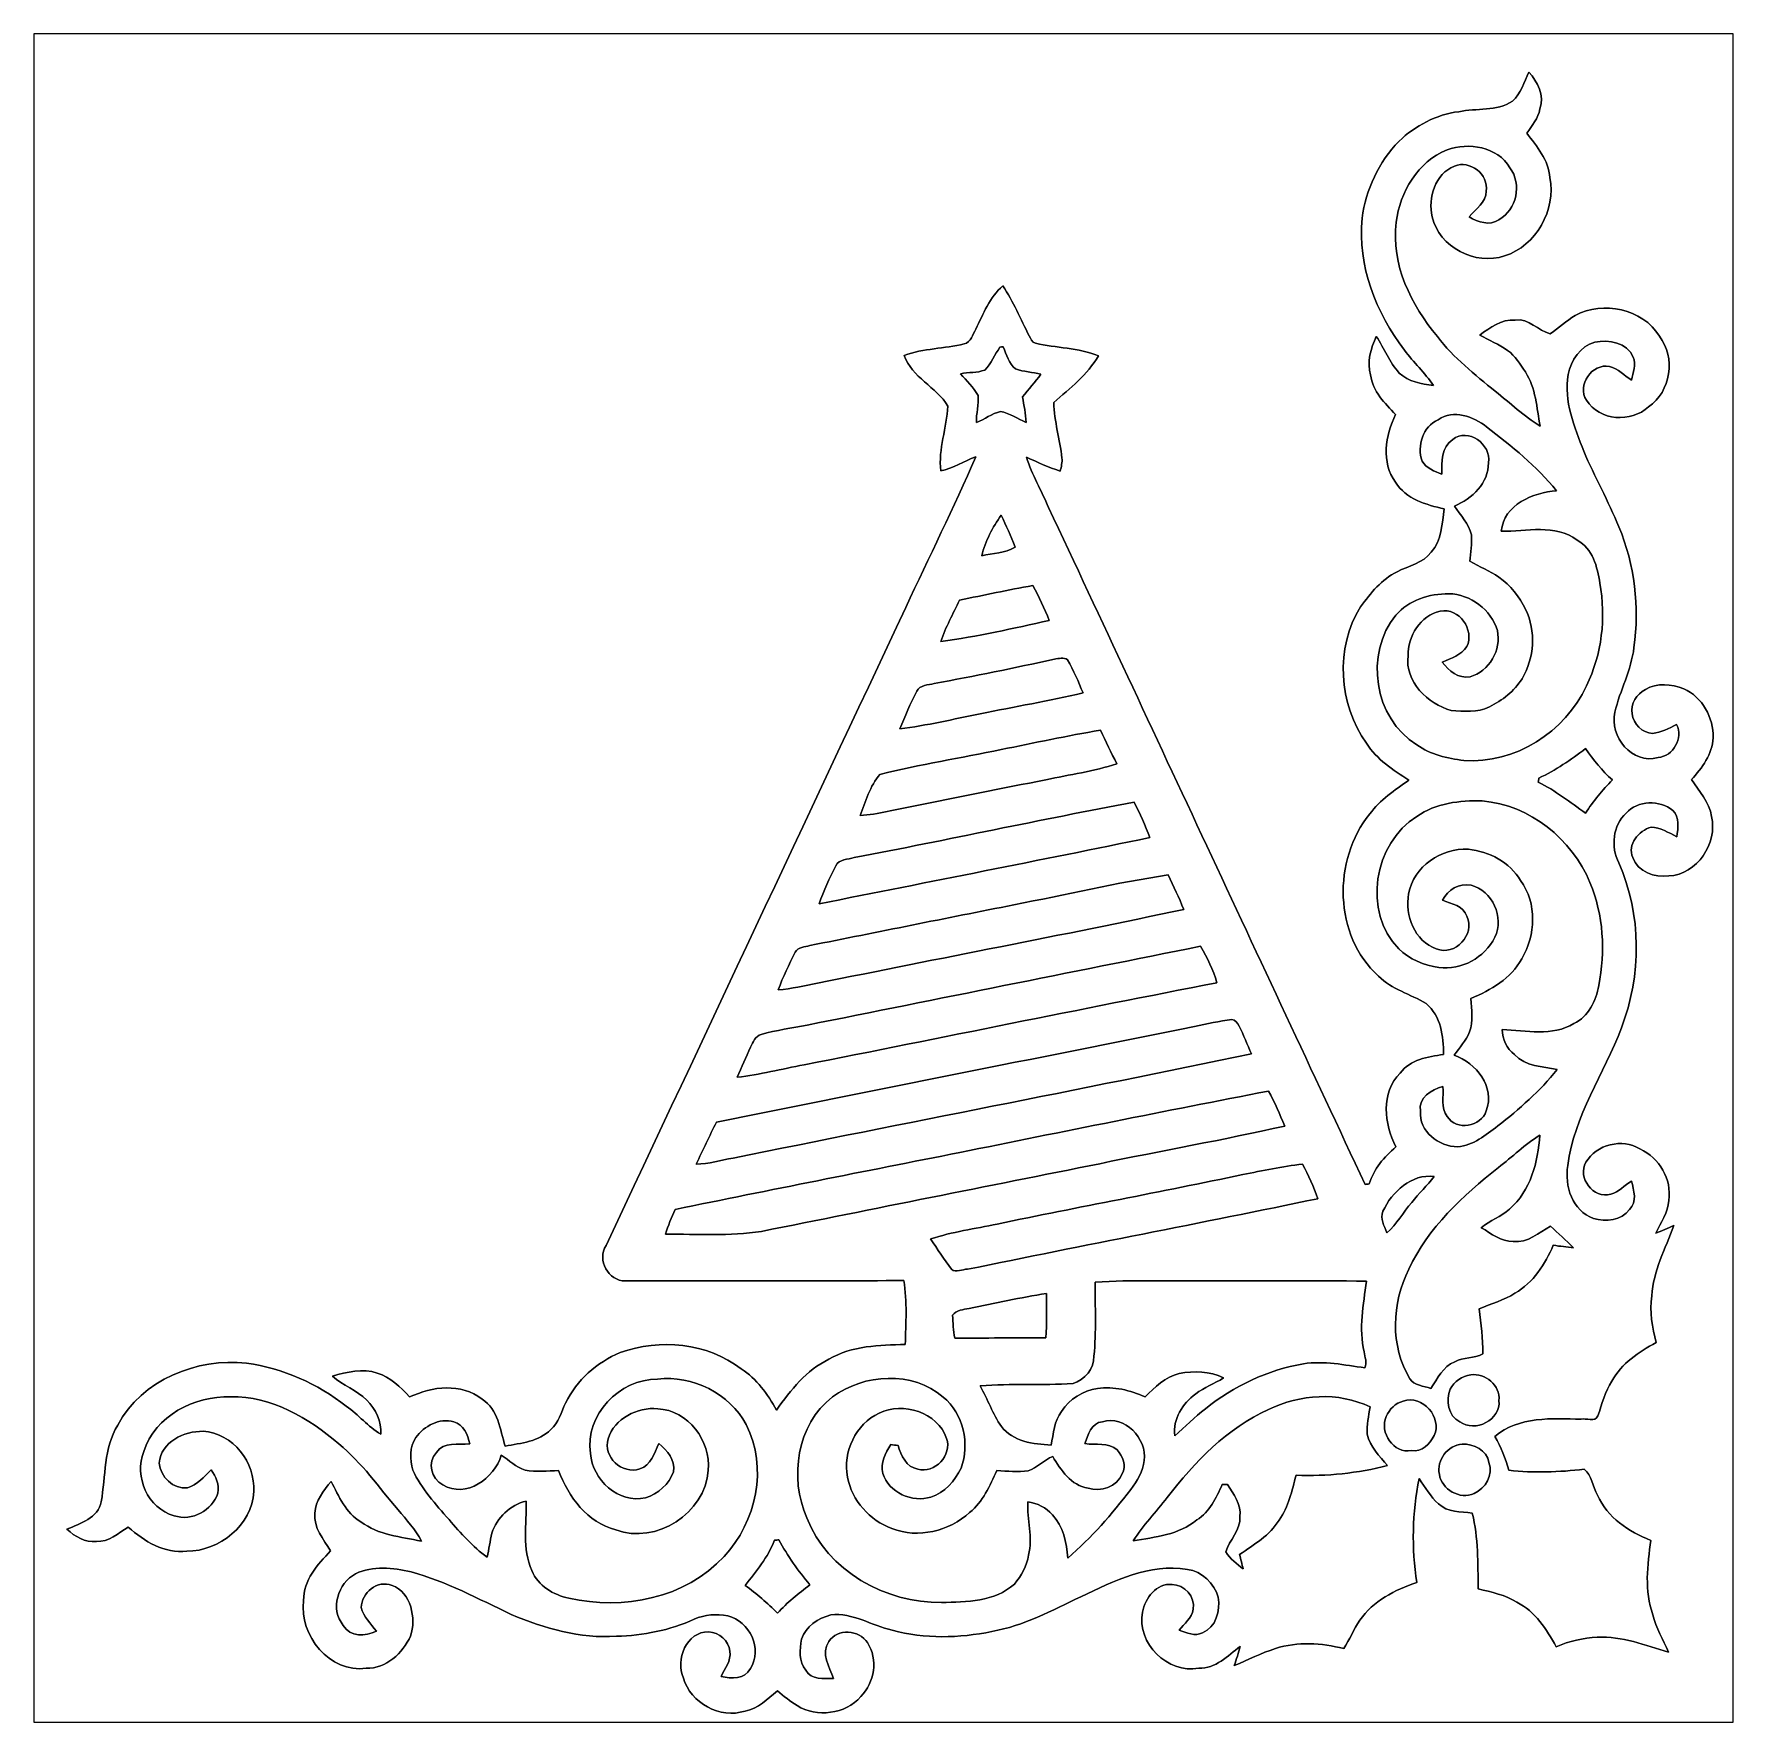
# Model space of a CAD drawing. Header units: centimetres. Extents: x -16.8 to 16.8, y -16.7 to 16.7.
import ezdxf

# ---------------------------------------------------------------- set-up
doc = ezdxf.new("R2010")
doc.units = ezdxf.units.CM
doc.header["$MEASUREMENT"] = 0
doc.layers.add('Layer 1', color=7, linetype='Continuous')

msp = doc.modelspace()

# ---------------------------------------------------------------- linework, layer by layer
at = {"layer": 'Layer 1', "color": 7}
for points, knots in [([(-16.77458, 16.66875), (-16.77458, 16.66875), (16.77458, 16.66875), (16.77458, 16.66875), (16.77458, 16.66875), (16.77458, 16.66875), (16.77458, -16.66875), (16.77458, -16.66875), (16.77458, -16.66875), (16.77458, -16.66875), (-16.77458, -16.66875), (-16.77458, -16.66875), (-16.77458, -16.66875), (-16.77458, -16.66875), (-16.77458, 16.66875), (-16.77458, 16.66875), (-16.77458, 16.66875), (-16.77458, 16.66875), (-16.77458, 16.66875), (-16.77458, 16.66875)], [0, 0, 0, 0, 0.16666667, 0.16666667, 0.16666667, 0.16666667, 0.33333333, 0.33333333, 0.33333333, 0.33333333, 0.5, 0.5, 0.5, 0.5, 0.66666667, 0.66666667, 0.66666667, 0.66666667, 1, 1, 1, 1]), ([(12.7441, 15.91627), (12.65202, 15.71837), (12.58076, 15.49753), (12.4206, 15.34301), (12.4206, 15.34301), (12.10627, 15.1324), (11.71081, 15.2079), (11.35733, 15.13381), (11.35733, 15.13381), (10.91283, 15.07772), (10.50149, 14.85688), (10.17905, 14.55102), (10.17905, 14.55102), (9.77582, 14.14074), (9.52888, 13.5957), (9.44986, 13.02914), (9.44986, 13.02914), (9.35531, 12.09005), (9.72785, 11.16436), (10.28524, 10.42529), (10.28524, 10.42529), (10.46445, 10.18187), (10.69305, 9.97832), (10.8585, 9.72432), (10.8585, 9.72432), (10.62002, 9.75783), (10.36673, 9.80228), (10.18469, 9.97303), (10.18469, 9.97303), (9.98749, 10.18434), (9.8873, 10.45845), (9.73102, 10.69728), (9.73102, 10.69728), (9.62872, 10.46057), (9.53841, 10.1914), (9.61813, 9.93493), (9.61813, 9.93493), (9.65906, 9.6079), (9.8993, 9.37789), (10.11237, 9.15176), (10.11237, 9.15176), (9.91341, 8.74148), (9.81957, 8.20632), (10.11167, 7.8172), (10.11167, 7.8172), (10.31487, 7.48101), (10.71598, 7.372), (11.07369, 7.28945), (11.07369, 7.28945), (11.03312, 6.99382), (11.0176, 6.67456), (10.81687, 6.43361), (10.81687, 6.43361), (10.65177, 6.21594), (10.37096, 6.17114), (10.14448, 6.04555), (10.14448, 6.04555), (9.83615, 5.90303), (9.61743, 5.62539), (9.42199, 5.35799), (9.42199, 5.35799), (8.90976, 4.5466), (8.98807, 3.43359), (9.53805, 2.6603), (9.53805, 2.6603), (9.73772, 2.33927), (10.0644, 2.13431), (10.37378, 1.93252), (10.37378, 1.93252), (10.09579, 1.73461), (9.80687, 1.54164), (9.60014, 1.26471), (9.60014, 1.26471), (8.86425, 0.35278), (8.89, -1.13453), (9.773, -1.94028), (9.773, -1.94028), (10.03864, -2.20028), (10.40518, -2.29235), (10.71562, -2.47968), (10.71562, -2.47968), (11.00279, -2.72874), (11.06311, -3.12667), (11.05606, -3.48544), (11.05606, -3.48544), (10.74737, -3.5306), (10.40306, -3.58634), (10.20269, -3.85304), (10.20269, -3.85304), (9.81357, -4.24004), (9.88907, -4.85704), (10.11767, -5.31178), (10.11767, -5.31178), (9.88695, -5.50968), (9.68022, -5.74216), (9.59203, -6.04167), (9.59203, -6.04167), (9.57157, -6.04379), (9.53064, -6.04873), (9.51018, -6.05084), (9.51018, -6.05084), (7.42209, -1.59738), (5.34705, 2.86244), (3.26108, 7.31696), (3.26108, 7.31696), (3.11503, 7.64787), (2.93723, 7.96572), (2.82187, 8.30933), (2.82187, 8.30933), (3.04341, 8.21549), (3.25861, 8.10295), (3.49144, 8.03769), (3.49144, 8.03769), (3.50908, 8.122), (3.53307, 8.20737), (3.52354, 8.29451), (3.52354, 8.29451), (3.48192, 8.6614), (3.37361, 9.01876), (3.36056, 9.38883), (3.36056, 9.38883), (3.683, 9.66682), (4.02625, 9.94163), (4.24603, 10.31275), (4.24603, 10.31275), (3.84951, 10.47397), (3.41277, 10.46692), (2.99932, 10.56005), (2.99932, 10.56005), (2.92806, 10.57099), (2.91042, 10.65706), (2.87655, 10.70575), (2.87655, 10.70575), (2.7111, 11.03948), (2.56011, 11.38167), (2.35691, 11.69529), (2.35691, 11.69529), (2.09338, 11.46916), (1.9685, 11.14284), (1.82562, 10.83769), (1.82562, 10.83769), (1.76001, 10.73644), (1.72649, 10.58122), (1.59385, 10.5477), (1.59385, 10.5477), (1.20227, 10.45527), (0.78952, 10.45845), (0.40887, 10.32087), (0.40887, 10.32087), (0.5588, 9.88483), (1.04316, 9.70139), (1.27141, 9.31898), (1.27141, 9.31898), (1.25024, 8.89176), (1.08091, 8.47478), (1.12959, 8.03875), (1.12959, 8.03875), (1.37442, 8.09484), (1.58821, 8.22925), (1.82069, 8.31779), (1.82069, 8.31779), (1.38994, 7.31379), (0.89817, 6.33695), (0.44097, 5.34458), (0.44097, 5.34458), (-1.53388, 1.14476), (-3.50308, -3.05788), (-5.47899, -7.25699), (-5.47899, -7.25699), (-5.66385, -7.5378), (-5.43278, -7.96537), (-5.09976, -7.9562), (-5.09976, -7.9562), (-3.26672, -7.95408), (-1.43369, -7.95937), (0.39934, -7.9502), (0.39934, -7.9502), (0.47413, -8.36612), (0.43744, -8.79334), (0.43004, -9.21385), (0.43004, -9.21385), (-0.0822, -9.22232), (-0.62265, -9.23784), (-1.07774, -9.50419), (-1.07774, -9.50419), (-1.52506, -9.71656), (-1.82986, -10.11626), (-2.11314, -10.50678), (-2.11314, -10.50678), (-2.29094, -10.19492), (-2.50296, -9.88871), (-2.81058, -9.69222), (-2.81058, -9.69222), (-3.48051, -9.17998), (-4.41607, -9.09038), (-5.19853, -9.3726), (-5.19853, -9.3726), (-5.6582, -9.56592), (-6.06178, -9.91447), (-6.27698, -10.3692), (-6.27698, -10.3692), (-6.36729, -10.54594), (-6.41033, -10.75937), (-6.56943, -10.89272), (-6.56943, -10.89272), (-6.8012, -11.13261), (-7.15998, -11.15942), (-7.46901, -11.22116), (-7.46901, -11.22116), (-7.57731, -10.89307), (-7.60413, -10.49338), (-7.92798, -10.29229), (-7.92798, -10.29229), (-8.34108, -9.96879), (-8.90976, -10.039), (-9.35743, -10.24925), (-9.35743, -10.24925), (-9.53735, -10.05522), (-9.7349, -9.85449), (-9.99596, -9.78076), (-9.99596, -9.78076), (-10.28629, -9.66964), (-10.59462, -9.76207), (-10.88108, -9.83509), (-10.88108, -9.83509), (-10.68211, -10.03018), (-10.39707, -10.10744), (-10.20516, -10.31134), (-10.20516, -10.31134), (-10.02206, -10.48491), (-9.91588, -10.73291), (-9.92646, -10.98691), (-9.92646, -10.98691), (-10.1794, -10.83557), (-10.36426, -10.59815), (-10.60697, -10.4327), (-10.60697, -10.4327), (-11.17565, -9.98608), (-11.85863, -9.68057), (-12.57582, -9.58003), (-12.57582, -9.58003), (-13.55549, -9.47561), (-14.64663, -9.90741), (-15.12147, -10.80629), (-15.12147, -10.80629), (-15.39522, -11.26172), (-15.361, -11.81241), (-15.44532, -12.31829), (-15.44532, -12.31829), (-15.51129, -12.63685), (-15.85807, -12.74798), (-16.12336, -12.86051), (-16.12336, -12.86051), (-15.96884, -13.00868), (-15.76105, -13.12404), (-15.54092, -13.10499), (-15.54092, -13.10499), (-15.29503, -13.1131), (-15.10841, -12.93883), (-14.91227, -12.81783), (-14.91227, -12.81783), (-14.59653, -13.10534), (-14.19966, -13.34135), (-13.75551, -13.29655), (-13.75551, -13.29655), (-13.11346, -13.29408), (-12.46434, -12.78079), (-12.43542, -12.11827), (-12.43542, -12.11827), (-12.39908, -11.54218), (-12.84499, -10.96292), (-13.43448, -10.92764), (-13.43448, -10.92764), (-13.81231, -10.91812), (-14.26351, -11.13684), (-14.30373, -11.55524), (-14.30373, -11.55524), (-14.27621, -11.82229), (-14.03138, -12.07911), (-13.74599, -12.04524), (-13.74599, -12.04524), (-13.54808, -11.98598), (-13.41649, -11.82264), (-13.27291, -11.68612), (-13.27291, -11.68612), (-13.18648, -11.82335), (-13.10816, -11.97645), (-13.14309, -12.14684), (-13.14309, -12.14684), (-13.2528, -12.49398), (-13.65497, -12.71164), (-14.0081, -12.59452), (-14.0081, -12.59452), (-14.52633, -12.45482), (-14.80503, -11.81876), (-14.60606, -11.32805), (-14.60606, -11.32805), (-14.38557, -10.61438), (-13.60099, -10.22809), (-12.89368, -10.24678), (-12.89368, -10.24678), (-12.08193, -10.22985), (-11.34851, -10.66482), (-10.75231, -11.17635), (-10.75231, -11.17635), (-10.29935, -11.54853), (-9.96315, -12.03501), (-9.58497, -12.47775), (-9.58497, -12.47775), (-9.42516, -12.67813), (-9.23608, -12.86298), (-9.12495, -13.09723), (-9.12495, -13.09723), (-9.53417, -13.01115), (-9.97268, -12.97799), (-10.31769, -12.71588), (-10.31769, -12.71588), (-10.61826, -12.54407), (-10.75478, -12.21105), (-10.90648, -11.91719), (-10.90648, -11.91719), (-11.06099, -12.0971), (-11.21198, -12.29854), (-11.23103, -12.54407), (-11.23103, -12.54407), (-11.25291, -12.82947), (-11.06241, -13.06089), (-10.91706, -13.28632), (-10.91706, -13.28632), (-11.17741, -13.55901), (-11.45575, -13.86417), (-11.44976, -14.26916), (-11.44976, -14.26916), (-11.54395, -14.96025), (-10.93576, -15.70355), (-10.21398, -15.6083), (-10.21398, -15.6083), (-9.82204, -15.61888), (-9.4936, -15.30456), (-9.33662, -14.97048), (-9.33662, -14.97048), (-9.22584, -14.62088), (-9.32321, -14.1097), (-9.70456, -13.97035), (-9.70456, -13.97035), (-9.99137, -13.85535), (-10.30852, -14.11711), (-10.31275, -14.40639), (-10.31275, -14.40639), (-10.27113, -14.59089), (-10.1219, -14.72494), (-10.0143, -14.87382), (-10.0143, -14.87382), (-10.22632, -14.97894), (-10.53077, -14.99376), (-10.66624, -14.75987), (-10.66624, -14.75987), (-10.93682, -14.44272), (-10.77136, -13.9259), (-10.42529, -13.73964), (-10.42529, -13.73964), (-10.08309, -13.57454), (-9.68657, -13.62604), (-9.32709, -13.70189), (-9.32709, -13.70189), (-8.63283, -13.8938), (-7.99853, -14.24058), (-7.34942, -14.54326), (-7.34942, -14.54326), (-6.69678, -14.82443), (-5.99052, -15.02269), (-5.27332, -14.97506), (-5.27332, -14.97506), (-4.74627, -14.9606), (-4.21781, -14.859), (-3.73627, -14.63957), (-3.73627, -14.63957), (-3.53025, -14.5415), (-3.29636, -14.53092), (-3.07375, -14.57325), (-3.07375, -14.57325), (-2.64442, -14.67873), (-2.37808, -15.22554), (-2.6289, -15.61042), (-2.6289, -15.61042), (-2.73544, -15.8309), (-3.0032, -15.81785), (-3.20781, -15.76952), (-3.20781, -15.76952), (-3.13196, -15.61077), (-3.0032, -15.46084), (-3.03495, -15.27175), (-3.03495, -15.27175), (-3.0547, -15.0689), (-3.24697, -14.89004), (-3.45158, -14.89075), (-3.45158, -14.89075), (-3.89431, -14.87417), (-4.11374, -15.44496), (-3.95146, -15.80021), (-3.95146, -15.80021), (-3.80965, -16.29339), (-3.2258, -16.6116), (-2.73473, -16.45285), (-2.73473, -16.45285), (-2.47756, -16.40593), (-2.29094, -16.21437), (-2.09621, -16.05597), (-2.09621, -16.05597), (-1.97062, -16.15863), (-1.84256, -16.25635), (-1.70568, -16.34455), (-1.70568, -16.34455), (-1.31516, -16.58056), (-0.75142, -16.52023), (-0.44979, -16.16639), (-0.44979, -16.16639), (-0.17533, -15.89229), (-0.10054, -15.4305), (-0.31715, -15.1003), (-0.31715, -15.1003), (-0.48507, -14.85018), (-0.90876, -14.80644), (-1.07809, -15.07984), (-1.07809, -15.07984), (-1.24213, -15.31267), (-1.06786, -15.57937), (-0.98637, -15.80762), (-0.98637, -15.80762), (-1.17828, -15.80797), (-1.42628, -15.84784), (-1.53247, -15.64393), (-1.53247, -15.64393), (-1.68099, -15.47601), (-1.65523, -15.23612), (-1.61678, -15.03433), (-1.61678, -15.03433), (-1.54129, -14.77433), (-1.28588, -14.62229), (-1.03999, -14.55208), (-1.03999, -14.55208), (-0.60713, -14.50552), (-0.2346, -14.76481), (0.17286, -14.85582), (0.17286, -14.85582), (0.81315, -15.02939), (1.49366, -15.01387), (2.1403, -14.88158), (2.1403, -14.88158), (2.76437, -14.76622), (3.33093, -14.46953), (3.89572, -14.19366), (3.89572, -14.19366), (4.55119, -13.88604), (5.25074, -13.52797), (5.99969, -13.65462), (5.99969, -13.65462), (6.29109, -13.69201), (6.52674, -13.93155), (6.6107, -14.20601), (6.6107, -14.20601), (6.65374, -14.46636), (6.56625, -14.80044), (6.29885, -14.90733), (6.29885, -14.90733), (6.15033, -14.98565), (5.98311, -14.89922), (5.8353, -14.85724), (5.8353, -14.85724), (5.93478, -14.72706), (6.09565, -14.6177), (6.11223, -14.44166), (6.11223, -14.44166), (6.1662, -14.1926), (5.94078, -13.95307), (5.69877, -13.95201), (5.69877, -13.95201), (5.38445, -13.91991), (5.17102, -14.22294), (5.11457, -14.4967), (5.11457, -14.4967), (4.99392, -15.11441), (5.61022, -15.72013), (6.22582, -15.6083), (6.22582, -15.6083), (6.55743, -15.61359), (6.79873, -15.36277), (7.04497, -15.17579), (7.04497, -15.17579), (7.01075, -15.3035), (6.96524, -15.42768), (6.92714, -15.55397), (6.92714, -15.55397), (7.19631, -15.43861), (7.45949, -15.30738), (7.73959, -15.21813), (7.73959, -15.21813), (8.1788, -15.07561), (8.64905, -15.10347), (9.09038, -15.21989), (9.09038, -15.21989), (9.20362, -15.03786), (9.28687, -14.83854), (9.40294, -14.65827), (9.40294, -14.65827), (9.67176, -14.28009), (10.09826, -14.05714), (10.52971, -13.91497), (10.52971, -13.91497), (10.42882, -13.2334), (10.43834, -12.53561), (10.57451, -11.85968), (10.57451, -11.85968), (10.69552, -12.03113), (10.80276, -12.21705), (10.95763, -12.36169), (10.95763, -12.36169), (11.13931, -12.52502), (11.39754, -12.51761), (11.62544, -12.54196), (11.62544, -12.54196), (11.75032, -13.03196), (11.73127, -13.5382), (11.74468, -14.0395), (11.74468, -14.0395), (12.00714, -14.09982), (12.27526, -14.16085), (12.50844, -14.30267), (12.50844, -14.30267), (12.87074, -14.48435), (13.09511, -14.83783), (13.28455, -15.1825), (13.28455, -15.1825), (13.53996, -15.06961), (13.81689, -15.01246), (14.09488, -14.99164), (14.09488, -14.99164), (14.58101, -14.97612), (15.04244, -15.14863), (15.5007, -15.28798), (15.5007, -15.28798), (15.39169, -15.04456), (15.25834, -14.81032), (15.19237, -14.54961), (15.19237, -14.54961), (15.02057, -14.0776), (15.08478, -13.56713), (15.1511, -13.08065), (15.1511, -13.08065), (14.71295, -12.91096), (14.29279, -12.63156), (14.09947, -12.186), (14.09947, -12.186), (13.99681, -12.02619), (13.99505, -11.78877), (13.8363, -11.678), (13.8363, -11.678), (13.34206, -11.73233), (12.84111, -11.75173), (12.34511, -11.69776), (12.34511, -11.69776), (12.28654, -11.4621), (12.18988, -11.24162), (12.07452, -11.02995), (12.07452, -11.02995), (12.53843, -10.62919), (13.20447, -10.67259), (13.77562, -10.68846), (13.77562, -10.68846), (13.86487, -10.65918), (14.05678, -10.75584), (14.10652, -10.62249), (14.10652, -10.62249), (14.18872, -10.38966), (14.24552, -10.14448), (14.38204, -9.93457), (14.38204, -9.93457), (14.57854, -9.59026), (14.9098, -9.35567), (15.25411, -9.1754), (15.25411, -9.1754), (15.19096, -8.87201), (15.11441, -8.56544), (15.17086, -8.25288), (15.17086, -8.25288), (15.20049, -7.76005), (15.43685, -7.31802), (15.60654, -6.86541), (15.60654, -6.86541), (15.48765, -6.91586), (15.37017, -6.97018), (15.24847, -7.01322), (15.24847, -7.01322), (15.34795, -6.80508), (15.49788, -6.60717), (15.50635, -6.36834), (15.50635, -6.36834), (15.57055, -5.94748), (15.31585, -5.52556), (14.93696, -5.35058), (14.93696, -5.35058), (14.58807, -5.13221), (14.07724, -5.26168), (13.86981, -5.61481), (13.86981, -5.61481), (13.69342, -5.91326), (14.01868, -6.34859), (14.35982, -6.24381), (14.35982, -6.24381), (14.52069, -6.20466), (14.62969, -6.06707), (14.76869, -5.98558), (14.76869, -5.98558), (14.81631, -6.16691), (14.88793, -6.3948), (14.72918, -6.54438), (14.72918, -6.54438), (14.5796, -6.77086), (14.25716, -6.7945), (14.01868, -6.72571), (14.01868, -6.72571), (13.60452, -6.57613), (13.43977, -6.08013), (13.51351, -5.67725), (13.51351, -5.67725), (13.63592, -4.69441), (14.2307, -3.86856), (14.57043, -2.96016), (14.57043, -2.96016), (14.97154, -1.91946), (14.97154, -0.72249), (14.51786, 0.30092), (14.51786, 0.30092), (14.36123, 0.61701), (14.39792, 1.0354), (14.66462, 1.28094), (14.66462, 1.28094), (14.89357, 1.5367), (15.3289, 1.54799), (15.58537, 1.33385), (15.58537, 1.33385), (15.72295, 1.19698), (15.68909, 0.98919), (15.66616, 0.81492), (15.66616, 0.81492), (15.50176, 0.89182), (15.34548, 1.00154), (15.15639, 1.00365), (15.15639, 1.00365), (14.91509, 0.93274), (14.67838, 0.66569), (14.79621, 0.40464), (14.79621, 0.40464), (14.89428, 0.12065), (15.22765, 0.00176), (15.50599, 0.03986), (15.50599, 0.03986), (16.06585, 0.06844), (16.4779, 0.6858), (16.34878, 1.21708), (16.34878, 1.21708), (16.3135, 1.50354), (16.10184, 1.71203), (15.95226, 1.94416), (15.95226, 1.94416), (16.16534, 2.17346), (16.36677, 2.44369), (16.37982, 2.76966), (16.37982, 2.76966), (16.39252, 3.16759), (16.17098, 3.57399), (15.80127, 3.73839), (15.80127, 3.73839), (15.56244, 3.82976), (15.2714, 3.86468), (15.04597, 3.72145), (15.04597, 3.72145), (14.87382, 3.63396), (14.74611, 3.44064), (14.7828, 3.24238), (14.7828, 3.24238), (14.80291, 3.04236), (14.98459, 2.86279), (15.18638, 2.85362), (15.18638, 2.85362), (15.35642, 2.87338), (15.50917, 2.95804), (15.66086, 3.03142), (15.66086, 3.03142), (15.79351, 2.76084), (15.59666, 2.4063), (15.29397, 2.37843), (15.29397, 2.37843), (14.78104, 2.2352), (14.33442, 2.79541), (14.4399, 3.27519), (14.4399, 3.27519), (14.54467, 3.70734), (14.76516, 4.10633), (14.81808, 4.55295), (14.81808, 4.55295), (14.93167, 5.35305), (14.83289, 6.18878), (14.51998, 6.93561), (14.51998, 6.93561), (14.31219, 7.44326), (14.04338, 7.92339), (13.82783, 8.42751), (13.82783, 8.42751), (13.64474, 8.90976), (13.4299, 9.41493), (13.51739, 9.94269), (13.51739, 9.94269), (13.57136, 10.22315), (13.75869, 10.5029), (14.04549, 10.58016), (14.04549, 10.58016), (14.31396, 10.63907), (14.68826, 10.57275), (14.80114, 10.28488), (14.80114, 10.28488), (14.86994, 10.1406), (14.79832, 9.98008), (14.77151, 9.83227), (14.77151, 9.83227), (14.62687, 9.92223), (14.50763, 10.06334), (14.33548, 10.10073), (14.33548, 10.10073), (13.98834, 10.17411), (13.68778, 9.72891), (13.8811, 9.4361), (13.8811, 9.4361), (14.14004, 9.02511), (14.76128, 8.98631), (15.10736, 9.30522), (15.10736, 9.30522), (15.55009, 9.60684), (15.64393, 10.27677), (15.32184, 10.70046), (15.32184, 10.70046), (14.98177, 11.24973), (14.21306, 11.40319), (13.65567, 11.11215), (13.65567, 11.11215), (13.48246, 11.00561), (13.33535, 10.86238), (13.16672, 10.74984), (13.16672, 10.74984), (12.92084, 10.80347), (12.74727, 11.06241), (12.47105, 11.01937), (12.47105, 11.01937), (12.20117, 11.03842), (11.97857, 10.86767), (11.77219, 10.72162), (11.77219, 10.72162), (11.95599, 10.62073), (12.15072, 10.53924), (12.32359, 10.41859), (12.32359, 10.41859), (12.47528, 10.30993), (12.57159, 10.14483), (12.6746, 9.99349), (12.6746, 9.99349), (12.88168, 9.67811), (12.8972, 9.28511), (12.96458, 8.92387), (12.96458, 8.92387), (12.64708, 9.12213), (12.37297, 9.37966), (12.08052, 9.61143), (12.08052, 9.61143), (11.67518, 9.94375), (11.25679, 10.27112), (10.93717, 10.69128), (10.93717, 10.69128), (10.41964, 11.3157), (10.01818, 12.11509), (10.12543, 12.94906), (10.12543, 12.94906), (10.19598, 13.54702), (10.55052, 14.15133), (11.12802, 14.38028), (11.12802, 14.38028), (11.55665, 14.53303), (12.12462, 14.44449), (12.36839, 14.02539), (12.36839, 14.02539), (12.61181, 13.70436), (12.50562, 13.19742), (12.15214, 13.00127), (12.15214, 13.00127), (11.97116, 12.87533), (11.73656, 12.95118), (11.56511, 13.05736), (11.56511, 13.05736), (11.69317, 13.20976), (11.8939, 13.34523), (11.90237, 13.56466), (11.90237, 13.56466), (11.95282, 13.89274), (11.57922, 14.18943), (11.27337, 14.05784), (11.27337, 14.05784), (10.89307, 13.91461), (10.74596, 13.42461), (10.83239, 13.05736), (10.83239, 13.05736), (10.97245, 12.45658), (11.68612, 12.08969), (12.26397, 12.28725), (12.26397, 12.28725), (12.89121, 12.48304), (13.28138, 13.19283), (13.15967, 13.83242), (13.15967, 13.83242), (13.13286, 14.17567), (12.90355, 14.45189), (12.7, 14.71013), (12.7, 14.71013), (12.80407, 14.85865), (12.92684, 15.00364), (12.96141, 15.18814), (12.96141, 15.18814), (13.05772, 15.45378), (12.91555, 15.72084), (12.7441, 15.91627)], [0, 0, 0, 0, 0.00480769, 0.00480769, 0.00480769, 0.00480769, 0.00961538, 0.00961538, 0.00961538, 0.00961538, 0.01442308, 0.01442308, 0.01442308, 0.01442308, 0.01923077, 0.01923077, 0.01923077, 0.01923077, 0.02403846, 0.02403846, 0.02403846, 0.02403846, 0.02884615, 0.02884615, 0.02884615, 0.02884615, 0.03365385, 0.03365385, 0.03365385, 0.03365385, 0.03846154, 0.03846154, 0.03846154, 0.03846154, 0.04326923, 0.04326923, 0.04326923, 0.04326923, 0.04807692, 0.04807692, 0.04807692, 0.04807692, 0.05288462, 0.05288462, 0.05288462, 0.05288462, 0.05769231, 0.05769231, 0.05769231, 0.05769231, 0.0625, 0.0625, 0.0625, 0.0625, 0.06730769, 0.06730769, 0.06730769, 0.06730769, 0.07211538, 0.07211538, 0.07211538, 0.07211538, 0.07692308, 0.07692308, 0.07692308, 0.07692308, 0.08173077, 0.08173077, 0.08173077, 0.08173077, 0.08653846, 0.08653846, 0.08653846, 0.08653846, 0.09134615, 0.09134615, 0.09134615, 0.09134615, 0.09615385, 0.09615385, 0.09615385, 0.09615385, 0.10096154, 0.10096154, 0.10096154, 0.10096154, 0.10576923, 0.10576923, 0.10576923, 0.10576923, 0.11057692, 0.11057692, 0.11057692, 0.11057692, 0.11538462, 0.11538462, 0.11538462, 0.11538462, 0.12019231, 0.12019231, 0.12019231, 0.12019231, 0.125, 0.125, 0.125, 0.125, 0.12980769, 0.12980769, 0.12980769, 0.12980769, 0.13461538, 0.13461538, 0.13461538, 0.13461538, 0.13942308, 0.13942308, 0.13942308, 0.13942308, 0.14423077, 0.14423077, 0.14423077, 0.14423077, 0.14903846, 0.14903846, 0.14903846, 0.14903846, 0.15384615, 0.15384615, 0.15384615, 0.15384615, 0.15865385, 0.15865385, 0.15865385, 0.15865385, 0.16346154, 0.16346154, 0.16346154, 0.16346154, 0.16826923, 0.16826923, 0.16826923, 0.16826923, 0.17307692, 0.17307692, 0.17307692, 0.17307692, 0.17788462, 0.17788462, 0.17788462, 0.17788462, 0.18269231, 0.18269231, 0.18269231, 0.18269231, 0.1875, 0.1875, 0.1875, 0.1875, 0.19230769, 0.19230769, 0.19230769, 0.19230769, 0.19711538, 0.19711538, 0.19711538, 0.19711538, 0.20192308, 0.20192308, 0.20192308, 0.20192308, 0.20673077, 0.20673077, 0.20673077, 0.20673077, 0.21153846, 0.21153846, 0.21153846, 0.21153846, 0.21634615, 0.21634615, 0.21634615, 0.21634615, 0.22115385, 0.22115385, 0.22115385, 0.22115385, 0.22596154, 0.22596154, 0.22596154, 0.22596154, 0.23076923, 0.23076923, 0.23076923, 0.23076923, 0.23557692, 0.23557692, 0.23557692, 0.23557692, 0.24038462, 0.24038462, 0.24038462, 0.24038462, 0.24519231, 0.24519231, 0.24519231, 0.24519231, 0.25, 0.25, 0.25, 0.25, 0.25480769, 0.25480769, 0.25480769, 0.25480769, 0.25961538, 0.25961538, 0.25961538, 0.25961538, 0.26442308, 0.26442308, 0.26442308, 0.26442308, 0.26923077, 0.26923077, 0.26923077, 0.26923077, 0.27403846, 0.27403846, 0.27403846, 0.27403846, 0.27884615, 0.27884615, 0.27884615, 0.27884615, 0.28365385, 0.28365385, 0.28365385, 0.28365385, 0.28846154, 0.28846154, 0.28846154, 0.28846154, 0.29326923, 0.29326923, 0.29326923, 0.29326923, 0.29807692, 0.29807692, 0.29807692, 0.29807692, 0.30288462, 0.30288462, 0.30288462, 0.30288462, 0.30769231, 0.30769231, 0.30769231, 0.30769231, 0.3125, 0.3125, 0.3125, 0.3125, 0.31730769, 0.31730769, 0.31730769, 0.31730769, 0.32211538, 0.32211538, 0.32211538, 0.32211538, 0.32692308, 0.32692308, 0.32692308, 0.32692308, 0.33173077, 0.33173077, 0.33173077, 0.33173077, 0.33653846, 0.33653846, 0.33653846, 0.33653846, 0.34134615, 0.34134615, 0.34134615, 0.34134615, 0.34615385, 0.34615385, 0.34615385, 0.34615385, 0.35096154, 0.35096154, 0.35096154, 0.35096154, 0.35576923, 0.35576923, 0.35576923, 0.35576923, 0.36057692, 0.36057692, 0.36057692, 0.36057692, 0.36538462, 0.36538462, 0.36538462, 0.36538462, 0.37019231, 0.37019231, 0.37019231, 0.37019231, 0.375, 0.375, 0.375, 0.375, 0.37980769, 0.37980769, 0.37980769, 0.37980769, 0.38461538, 0.38461538, 0.38461538, 0.38461538, 0.38942308, 0.38942308, 0.38942308, 0.38942308, 0.39423077, 0.39423077, 0.39423077, 0.39423077, 0.39903846, 0.39903846, 0.39903846, 0.39903846, 0.40384615, 0.40384615, 0.40384615, 0.40384615, 0.40865385, 0.40865385, 0.40865385, 0.40865385, 0.41346154, 0.41346154, 0.41346154, 0.41346154, 0.41826923, 0.41826923, 0.41826923, 0.41826923, 0.42307692, 0.42307692, 0.42307692, 0.42307692, 0.42788462, 0.42788462, 0.42788462, 0.42788462, 0.43269231, 0.43269231, 0.43269231, 0.43269231, 0.4375, 0.4375, 0.4375, 0.4375, 0.44230769, 0.44230769, 0.44230769, 0.44230769, 0.44711538, 0.44711538, 0.44711538, 0.44711538, 0.45192308, 0.45192308, 0.45192308, 0.45192308, 0.45673077, 0.45673077, 0.45673077, 0.45673077, 0.46153846, 0.46153846, 0.46153846, 0.46153846, 0.46634615, 0.46634615, 0.46634615, 0.46634615, 0.47115385, 0.47115385, 0.47115385, 0.47115385, 0.47596154, 0.47596154, 0.47596154, 0.47596154, 0.48076923, 0.48076923, 0.48076923, 0.48076923, 0.48557692, 0.48557692, 0.48557692, 0.48557692, 0.49038462, 0.49038462, 0.49038462, 0.49038462, 0.49519231, 0.49519231, 0.49519231, 0.49519231, 0.5, 0.5, 0.5, 0.5, 0.50480769, 0.50480769, 0.50480769, 0.50480769, 0.50961538, 0.50961538, 0.50961538, 0.50961538, 0.51442308, 0.51442308, 0.51442308, 0.51442308, 0.51923077, 0.51923077, 0.51923077, 0.51923077, 0.52403846, 0.52403846, 0.52403846, 0.52403846, 0.52884615, 0.52884615, 0.52884615, 0.52884615, 0.53365385, 0.53365385, 0.53365385, 0.53365385, 0.53846154, 0.53846154, 0.53846154, 0.53846154, 0.54326923, 0.54326923, 0.54326923, 0.54326923, 0.54807692, 0.54807692, 0.54807692, 0.54807692, 0.55288462, 0.55288462, 0.55288462, 0.55288462, 0.55769231, 0.55769231, 0.55769231, 0.55769231, 0.5625, 0.5625, 0.5625, 0.5625, 0.56730769, 0.56730769, 0.56730769, 0.56730769, 0.57211538, 0.57211538, 0.57211538, 0.57211538, 0.57692308, 0.57692308, 0.57692308, 0.57692308, 0.58173077, 0.58173077, 0.58173077, 0.58173077, 0.58653846, 0.58653846, 0.58653846, 0.58653846, 0.59134615, 0.59134615, 0.59134615, 0.59134615, 0.59615385, 0.59615385, 0.59615385, 0.59615385, 0.60096154, 0.60096154, 0.60096154, 0.60096154, 0.60576923, 0.60576923, 0.60576923, 0.60576923, 0.61057692, 0.61057692, 0.61057692, 0.61057692, 0.61538462, 0.61538462, 0.61538462, 0.61538462, 0.62019231, 0.62019231, 0.62019231, 0.62019231, 0.625, 0.625, 0.625, 0.625, 0.62980769, 0.62980769, 0.62980769, 0.62980769, 0.63461538, 0.63461538, 0.63461538, 0.63461538, 0.63942308, 0.63942308, 0.63942308, 0.63942308, 0.64423077, 0.64423077, 0.64423077, 0.64423077, 0.64903846, 0.64903846, 0.64903846, 0.64903846, 0.65384615, 0.65384615, 0.65384615, 0.65384615, 0.65865385, 0.65865385, 0.65865385, 0.65865385, 0.66346154, 0.66346154, 0.66346154, 0.66346154, 0.66826923, 0.66826923, 0.66826923, 0.66826923, 0.67307692, 0.67307692, 0.67307692, 0.67307692, 0.67788462, 0.67788462, 0.67788462, 0.67788462, 0.68269231, 0.68269231, 0.68269231, 0.68269231, 0.6875, 0.6875, 0.6875, 0.6875, 0.69230769, 0.69230769, 0.69230769, 0.69230769, 0.69711538, 0.69711538, 0.69711538, 0.69711538, 0.70192308, 0.70192308, 0.70192308, 0.70192308, 0.70673077, 0.70673077, 0.70673077, 0.70673077, 0.71153846, 0.71153846, 0.71153846, 0.71153846, 0.71634615, 0.71634615, 0.71634615, 0.71634615, 0.72115385, 0.72115385, 0.72115385, 0.72115385, 0.72596154, 0.72596154, 0.72596154, 0.72596154, 0.73076923, 0.73076923, 0.73076923, 0.73076923, 0.73557692, 0.73557692, 0.73557692, 0.73557692, 0.74038462, 0.74038462, 0.74038462, 0.74038462, 0.74519231, 0.74519231, 0.74519231, 0.74519231, 0.75, 0.75, 0.75, 0.75, 0.75480769, 0.75480769, 0.75480769, 0.75480769, 0.75961538, 0.75961538, 0.75961538, 0.75961538, 0.76442308, 0.76442308, 0.76442308, 0.76442308, 0.76923077, 0.76923077, 0.76923077, 0.76923077, 0.77403846, 0.77403846, 0.77403846, 0.77403846, 0.77884615, 0.77884615, 0.77884615, 0.77884615, 0.78365385, 0.78365385, 0.78365385, 0.78365385, 0.78846154, 0.78846154, 0.78846154, 0.78846154, 0.79326923, 0.79326923, 0.79326923, 0.79326923, 0.79807692, 0.79807692, 0.79807692, 0.79807692, 0.80288462, 0.80288462, 0.80288462, 0.80288462, 0.80769231, 0.80769231, 0.80769231, 0.80769231, 0.8125, 0.8125, 0.8125, 0.8125, 0.81730769, 0.81730769, 0.81730769, 0.81730769, 0.82211538, 0.82211538, 0.82211538, 0.82211538, 0.82692308, 0.82692308, 0.82692308, 0.82692308, 0.83173077, 0.83173077, 0.83173077, 0.83173077, 0.83653846, 0.83653846, 0.83653846, 0.83653846, 0.84134615, 0.84134615, 0.84134615, 0.84134615, 0.84615385, 0.84615385, 0.84615385, 0.84615385, 0.85096154, 0.85096154, 0.85096154, 0.85096154, 0.85576923, 0.85576923, 0.85576923, 0.85576923, 0.86057692, 0.86057692, 0.86057692, 0.86057692, 0.86538462, 0.86538462, 0.86538462, 0.86538462, 0.87019231, 0.87019231, 0.87019231, 0.87019231, 0.875, 0.875, 0.875, 0.875, 0.87980769, 0.87980769, 0.87980769, 0.87980769, 0.88461538, 0.88461538, 0.88461538, 0.88461538, 0.88942308, 0.88942308, 0.88942308, 0.88942308, 0.89423077, 0.89423077, 0.89423077, 0.89423077, 0.89903846, 0.89903846, 0.89903846, 0.89903846, 0.90384615, 0.90384615, 0.90384615, 0.90384615, 0.90865385, 0.90865385, 0.90865385, 0.90865385, 0.91346154, 0.91346154, 0.91346154, 0.91346154, 0.91826923, 0.91826923, 0.91826923, 0.91826923, 0.92307692, 0.92307692, 0.92307692, 0.92307692, 0.92788462, 0.92788462, 0.92788462, 0.92788462, 0.93269231, 0.93269231, 0.93269231, 0.93269231, 0.9375, 0.9375, 0.9375, 0.9375, 0.94230769, 0.94230769, 0.94230769, 0.94230769, 0.94711538, 0.94711538, 0.94711538, 0.94711538, 0.95192308, 0.95192308, 0.95192308, 0.95192308, 0.95673077, 0.95673077, 0.95673077, 0.95673077, 0.96153846, 0.96153846, 0.96153846, 0.96153846, 0.96634615, 0.96634615, 0.96634615, 0.96634615, 0.97115385, 0.97115385, 0.97115385, 0.97115385, 0.97596154, 0.97596154, 0.97596154, 0.97596154, 0.98076923, 0.98076923, 0.98076923, 0.98076923, 0.98557692, 0.98557692, 0.98557692, 0.98557692, 0.99038462, 0.99038462, 0.99038462, 0.99038462, 1, 1, 1, 1]), ([(2.29517, 10.48597), (2.31175, 10.48667), (2.34456, 10.48773), (2.36114, 10.48844), (2.36114, 10.48844), (2.43664, 10.34309), (2.47121, 10.15894), (2.60597, 10.05381), (2.60597, 10.05381), (2.76684, 9.99596), (2.94287, 9.99137), (3.10903, 9.95116), (3.10903, 9.95116), (2.99367, 9.79593), (2.86702, 9.64918), (2.74249, 9.50101), (2.74249, 9.50101), (2.77601, 9.33521), (2.80423, 9.16764), (2.81764, 8.99901), (2.81764, 8.99901), (2.64724, 9.06498), (2.49414, 9.18422), (2.31175, 9.21173), (2.31175, 9.21173), (2.13995, 9.17257), (1.99566, 9.0618), (1.83515, 8.99407), (1.83515, 8.99407), (1.82598, 9.17363), (1.88666, 9.35108), (1.86619, 9.52923), (1.86619, 9.52923), (1.77553, 9.6901), (1.63724, 9.81781), (1.52153, 9.95997), (1.52153, 9.95997), (1.67852, 9.99067), (1.85173, 9.97126), (2.00166, 10.03229), (2.00166, 10.03229), (2.12302, 10.16529), (2.20416, 10.3311), (2.29517, 10.48597)], [0, 0, 0, 0, 0.08333333, 0.08333333, 0.08333333, 0.08333333, 0.16666667, 0.16666667, 0.16666667, 0.16666667, 0.25, 0.25, 0.25, 0.25, 0.33333333, 0.33333333, 0.33333333, 0.33333333, 0.41666667, 0.41666667, 0.41666667, 0.41666667, 0.5, 0.5, 0.5, 0.5, 0.58333333, 0.58333333, 0.58333333, 0.58333333, 0.66666667, 0.66666667, 0.66666667, 0.66666667, 0.75, 0.75, 0.75, 0.75, 0.83333333, 0.83333333, 0.83333333, 0.83333333, 1, 1, 1, 1]), ([(10.95163, 9.05087), (11.25643, 9.25407), (11.64802, 9.12001), (11.90837, 8.9094), (11.90837, 8.9094), (12.40437, 8.53052), (12.89579, 8.13153), (13.29161, 7.6454), (13.29161, 7.6454), (12.83053, 7.61294), (12.24597, 7.37552), (12.19906, 6.84883), (12.19906, 6.84883), (12.69859, 6.83789), (13.26127, 7.00405), (13.69589, 6.67491), (13.69589, 6.67491), (14.0021, 6.50381), (14.097, 6.14504), (14.14745, 5.82295), (14.14745, 5.82295), (14.26598, 5.13927), (14.18907, 4.41854), (13.87828, 3.79413), (13.87828, 3.79413), (13.46588, 2.87761), (12.46681, 2.25002), (11.45822, 2.32022), (11.45822, 2.32022), (11.13402, 2.36432), (10.80064, 2.43346), (10.53112, 2.63031), (10.53112, 2.63031), (9.68657, 3.14537), (9.4869, 4.43724), (10.11943, 5.19218), (10.11943, 5.19218), (10.37131, 5.48816), (10.78124, 5.61481), (11.16083, 5.61411), (11.16083, 5.61411), (11.59016, 5.60529), (12.00009, 5.29978), (12.12074, 4.88632), (12.12074, 4.88632), (12.20929, 4.50638), (11.95917, 4.07846), (11.58134, 3.97404), (11.58134, 3.97404), (11.35486, 3.92994), (11.15907, 4.09328), (11.03383, 4.26367), (11.03383, 4.26367), (11.2074, 4.34058), (11.40954, 4.40126), (11.51714, 4.56953), (11.51714, 4.56953), (11.67694, 4.90255), (11.36509, 5.34458), (10.99361, 5.26768), (10.99361, 5.26768), (10.60274, 5.18583), (10.3505, 4.77485), (10.35756, 4.39103), (10.35756, 4.39103), (10.28982, 3.87632), (10.74808, 3.43958), (11.2081, 3.30906), (11.2081, 3.30906), (11.45857, 3.29247), (11.73304, 3.26073), (11.96552, 3.37996), (11.96552, 3.37996), (12.21987, 3.50979), (12.45482, 3.69041), (12.60863, 3.93453), (12.60863, 3.93453), (12.85028, 4.3434), (12.8905, 4.87715), (12.67883, 5.30613), (12.67883, 5.30613), (12.55254, 5.55343), (12.37791, 5.77885), (12.15249, 5.94254), (12.15249, 5.94254), (11.96799, 6.05966), (11.76761, 6.14892), (11.57676, 6.25404), (11.57676, 6.25404), (11.58593, 6.42867), (11.62791, 6.60506), (11.60956, 6.77968), (11.60956, 6.77968), (11.54853, 6.99452), (11.3979, 7.16703), (11.27231, 7.3466), (11.27231, 7.3466), (11.62226, 7.48912), (11.95458, 7.80027), (11.94506, 8.20244), (11.94506, 8.20244), (12.00785, 8.5658), (11.54324, 8.90199), (11.23915, 8.65717), (11.23915, 8.65717), (11.01055, 8.51359), (11.02536, 8.21196), (11.02607, 7.97807), (11.02607, 7.97807), (10.87649, 8.02499), (10.71562, 8.09484), (10.63343, 8.23489), (10.63343, 8.23489), (10.52936, 8.53228), (10.65142, 8.91928), (10.95163, 9.05087)], [0, 0, 0, 0, 0.03333333, 0.03333333, 0.03333333, 0.03333333, 0.06666667, 0.06666667, 0.06666667, 0.06666667, 0.1, 0.1, 0.1, 0.1, 0.13333333, 0.13333333, 0.13333333, 0.13333333, 0.16666667, 0.16666667, 0.16666667, 0.16666667, 0.2, 0.2, 0.2, 0.2, 0.23333333, 0.23333333, 0.23333333, 0.23333333, 0.26666667, 0.26666667, 0.26666667, 0.26666667, 0.3, 0.3, 0.3, 0.3, 0.33333333, 0.33333333, 0.33333333, 0.33333333, 0.36666667, 0.36666667, 0.36666667, 0.36666667, 0.4, 0.4, 0.4, 0.4, 0.43333333, 0.43333333, 0.43333333, 0.43333333, 0.46666667, 0.46666667, 0.46666667, 0.46666667, 0.5, 0.5, 0.5, 0.5, 0.53333333, 0.53333333, 0.53333333, 0.53333333, 0.56666667, 0.56666667, 0.56666667, 0.56666667, 0.6, 0.6, 0.6, 0.6, 0.63333333, 0.63333333, 0.63333333, 0.63333333, 0.66666667, 0.66666667, 0.66666667, 0.66666667, 0.7, 0.7, 0.7, 0.7, 0.73333333, 0.73333333, 0.73333333, 0.73333333, 0.76666667, 0.76666667, 0.76666667, 0.76666667, 0.8, 0.8, 0.8, 0.8, 0.83333333, 0.83333333, 0.83333333, 0.83333333, 0.86666667, 0.86666667, 0.86666667, 0.86666667, 0.9, 0.9, 0.9, 0.9, 0.93333333, 0.93333333, 0.93333333, 0.93333333, 1, 1, 1, 1]), ([(1.93887, 6.36552), (2.01542, 6.65374), (2.15124, 6.92538), (2.32551, 7.16668), (2.32551, 7.16668), (2.41935, 6.95819), (2.51707, 6.75111), (2.59715, 6.53627), (2.59715, 6.53627), (2.4063, 6.40574), (2.15688, 6.4195), (1.93887, 6.36552)], [0, 0, 0, 0, 0.25, 0.25, 0.25, 0.25, 0.5, 0.5, 0.5, 0.5, 1, 1, 1, 1]), ([(1.50142, 5.48711), (1.98261, 5.58588), (2.46274, 5.69066), (2.94675, 5.77497), (2.94675, 5.77497), (3.07446, 5.55519), (3.17888, 5.32342), (3.27448, 5.08811), (3.27448, 5.08811), (2.5654, 4.92689), (1.85314, 4.7692), (1.13206, 4.67148), (1.13206, 4.67148), (1.2259, 4.95582), (1.37513, 5.21688), (1.50142, 5.48711)], [0, 0, 0, 0, 0.2, 0.2, 0.2, 0.2, 0.4, 0.4, 0.4, 0.4, 0.6, 0.6, 0.6, 0.6, 1, 1, 1, 1]), ([(3.37361, 4.32118), (3.45757, 4.33211), (3.56023, 4.37021), (3.6322, 4.30565), (3.6322, 4.30565), (3.75779, 4.10069), (3.84845, 3.87703), (3.94018, 3.65513), (3.94018, 3.65513), (3.26884, 3.49285), (2.58586, 3.3849), (1.91064, 3.24167), (1.91064, 3.24167), (1.38077, 3.13831), (0.85513, 3.01272), (0.31926, 2.94428), (0.31926, 2.94428), (0.42616, 3.19405), (0.52952, 3.44629), (0.65546, 3.68723), (0.65546, 3.68723), (0.71508, 3.81529), (0.88583, 3.80824), (0.99871, 3.8414), (0.99871, 3.8414), (1.79388, 3.98392), (2.58445, 4.14867), (3.37361, 4.32118)], [0, 0, 0, 0, 0.125, 0.125, 0.125, 0.125, 0.25, 0.25, 0.25, 0.25, 0.375, 0.375, 0.375, 0.375, 0.5, 0.5, 0.5, 0.5, 0.625, 0.625, 0.625, 0.625, 0.75, 0.75, 0.75, 0.75, 1, 1, 1, 1]), ([(2.32586, 2.53894), (2.9785, 2.66453), (3.62726, 2.81164), (4.28343, 2.91712), (4.28343, 2.91712), (4.39067, 2.69699), (4.49651, 2.47615), (4.60728, 2.25743), (4.60728, 2.25743), (4.15255, 2.10432), (3.67489, 2.04153), (3.20746, 1.94028), (3.20746, 1.94028), (2.33539, 1.76953), (1.46509, 1.59103), (0.59408, 1.41711), (0.59408, 1.41711), (0.24342, 1.3522), (-0.10372, 1.25977), (-0.46002, 1.23296), (-0.46002, 1.23296), (-0.35384, 1.51201), (-0.26741, 1.81645), (-0.07267, 2.04682), (-0.07267, 2.04682), (0.71826, 2.23873), (1.52717, 2.37173), (2.32586, 2.53894)], [0, 0, 0, 0, 0.125, 0.125, 0.125, 0.125, 0.25, 0.25, 0.25, 0.25, 0.375, 0.375, 0.375, 0.375, 0.5, 0.5, 0.5, 0.5, 0.625, 0.625, 0.625, 0.625, 0.75, 0.75, 0.75, 0.75, 1, 1, 1, 1]), ([(12.94024, 1.97203), (13.27079, 2.12654), (13.57101, 2.33504), (13.86099, 2.55482), (13.86099, 2.55482), (14.01657, 2.33186), (14.18943, 2.11914), (14.39404, 1.93816), (14.39404, 1.93816), (14.19401, 1.73673), (14.01127, 1.51977), (13.86205, 1.27776), (13.86205, 1.27776), (13.56325, 1.50107), (13.26268, 1.72403), (12.93001, 1.89477), (12.93001, 1.89477), (12.93248, 1.91417), (12.93777, 1.95263), (12.94024, 1.97203)], [0, 0, 0, 0, 0.16666667, 0.16666667, 0.16666667, 0.16666667, 0.33333333, 0.33333333, 0.33333333, 0.33333333, 0.5, 0.5, 0.5, 0.5, 0.66666667, 0.66666667, 0.66666667, 0.66666667, 1, 1, 1, 1]), ([(-0.5775, 0.40252), (1.26718, 0.75636), (3.10409, 1.15111), (4.94982, 1.49966), (4.94982, 1.49966), (5.06166, 1.27), (5.16714, 1.03717), (5.26027, 0.79904), (5.26027, 0.79904), (3.08645, 0.3489), (0.90699, -0.0762), (-1.27035, -0.50941), (-1.27035, -0.50941), (-1.18075, -0.25188), (-1.07315, 0.00071), (-0.94262, 0.24024), (-0.94262, 0.24024), (-0.8763, 0.37571), (-0.7052, 0.36583), (-0.5775, 0.40252)], [0, 0, 0, 0, 0.16666667, 0.16666667, 0.16666667, 0.16666667, 0.33333333, 0.33333333, 0.33333333, 0.33333333, 0.5, 0.5, 0.5, 0.5, 0.66666667, 0.66666667, 0.66666667, 0.66666667, 1, 1, 1, 1]), ([(10.53042, 1.21638), (10.90366, 1.47779), (11.37991, 1.53635), (11.82441, 1.52083), (11.82441, 1.52083), (12.76209, 1.44427), (13.59747, 0.76764), (13.94989, -0.09172), (13.94989, -0.09172), (14.21483, -0.72954), (14.26034, -1.44921), (14.12169, -2.12266), (14.12169, -2.12266), (14.07054, -2.42358), (13.92132, -2.73509), (13.63451, -2.87479), (13.63451, -2.87479), (13.20588, -3.13055), (12.68871, -3.01837), (12.21811, -2.99191), (12.21811, -2.99191), (12.22269, -3.18488), (12.30348, -3.36868), (12.45976, -3.4858), (12.45976, -3.4858), (12.67531, -3.72039), (13.01362, -3.72286), (13.3036, -3.7846), (13.3036, -3.7846), (12.96494, -4.20652), (12.5536, -4.56459), (12.12815, -4.89691), (12.12815, -4.89691), (11.89073, -5.07859), (11.65049, -5.28214), (11.33757, -5.30684), (11.33757, -5.30684), (10.96539, -5.31178), (10.56922, -5.00133), (10.60344, -4.6034), (10.60344, -4.6034), (10.55476, -4.33776), (10.82216, -4.17477), (11.04194, -4.11939), (11.04194, -4.11939), (11.06981, -4.31765), (10.99079, -4.53566), (11.13084, -4.70923), (11.13084, -4.70923), (11.3097, -5.00027), (11.80042, -4.91596), (11.90307, -4.60057), (11.90307, -4.60057), (12.07911, -4.11833), (11.70587, -3.65513), (11.26913, -3.4985), (11.26913, -3.4985), (11.37779, -3.35068), (11.49914, -3.20781), (11.57323, -3.03848), (11.57323, -3.03848), (11.64096, -2.82751), (11.6138, -2.59891), (11.59863, -2.38231), (11.59863, -2.38231), (11.99162, -2.20733), (12.38956, -1.9872), (12.60369, -1.59597), (12.60369, -1.59597), (12.87992, -1.13277), (12.90779, -0.49636), (12.57935, -0.0508), (12.57935, -0.0508), (12.36627, 0.3108), (11.9574, 0.52423), (11.54853, 0.56974), (11.54853, 0.56974), (11.0176, 0.59831), (10.45845, 0.22719), (10.36955, -0.31503), (10.36955, -0.31503), (10.28453, -0.73519), (10.49302, -1.24707), (10.91389, -1.39947), (10.91389, -1.39947), (11.28113, -1.55504), (11.69388, -1.11231), (11.52031, -0.75671), (11.52031, -0.75671), (11.45258, -0.54681), (11.21586, -0.50941), (11.03771, -0.43709), (11.03771, -0.43709), (11.14213, -0.23354), (11.36579, -0.09031), (11.60145, -0.14393), (11.60145, -0.14393), (12.0202, -0.24165), (12.2682, -0.78634), (12.06923, -1.16946), (12.06923, -1.16946), (11.87309, -1.58115), (11.41307, -1.81892), (10.96539, -1.77059), (10.96539, -1.77059), (10.67717, -1.71838), (10.38049, -1.61219), (10.17305, -1.39806), (10.17305, -1.39806), (9.4555, -0.6731), (9.68057, 0.69003), (10.53042, 1.21638)], [0, 0, 0, 0, 0.03448276, 0.03448276, 0.03448276, 0.03448276, 0.06896552, 0.06896552, 0.06896552, 0.06896552, 0.10344828, 0.10344828, 0.10344828, 0.10344828, 0.13793103, 0.13793103, 0.13793103, 0.13793103, 0.17241379, 0.17241379, 0.17241379, 0.17241379, 0.20689655, 0.20689655, 0.20689655, 0.20689655, 0.24137931, 0.24137931, 0.24137931, 0.24137931, 0.27586207, 0.27586207, 0.27586207, 0.27586207, 0.31034483, 0.31034483, 0.31034483, 0.31034483, 0.34482759, 0.34482759, 0.34482759, 0.34482759, 0.37931034, 0.37931034, 0.37931034, 0.37931034, 0.4137931, 0.4137931, 0.4137931, 0.4137931, 0.44827586, 0.44827586, 0.44827586, 0.44827586, 0.48275862, 0.48275862, 0.48275862, 0.48275862, 0.51724138, 0.51724138, 0.51724138, 0.51724138, 0.55172414, 0.55172414, 0.55172414, 0.55172414, 0.5862069, 0.5862069, 0.5862069, 0.5862069, 0.62068966, 0.62068966, 0.62068966, 0.62068966, 0.65517241, 0.65517241, 0.65517241, 0.65517241, 0.68965517, 0.68965517, 0.68965517, 0.68965517, 0.72413793, 0.72413793, 0.72413793, 0.72413793, 0.75862069, 0.75862069, 0.75862069, 0.75862069, 0.79310345, 0.79310345, 0.79310345, 0.79310345, 0.82758621, 0.82758621, 0.82758621, 0.82758621, 0.86206897, 0.86206897, 0.86206897, 0.86206897, 0.89655172, 0.89655172, 0.89655172, 0.89655172, 0.93103448, 0.93103448, 0.93103448, 0.93103448, 1, 1, 1, 1]), ([(2.57281, -0.53023), (3.58951, -0.33161), (4.59952, -0.09349), (5.62398, 0.06138), (5.62398, 0.06138), (5.72452, -0.16616), (5.84235, -0.38629), (5.92737, -0.62089), (5.92737, -0.62089), (3.52249, -1.13206), (1.10525, -1.58715), (-1.30387, -2.07892), (-1.30387, -2.07892), (-1.56034, -2.13184), (-1.81681, -2.18722), (-2.07857, -2.20909), (-2.07857, -2.20909), (-1.98614, -1.95263), (-1.86584, -1.70639), (-1.74237, -1.46368), (-1.74237, -1.46368), (-1.69016, -1.35643), (-1.55363, -1.36419), (-1.45239, -1.33279), (-1.45239, -1.33279), (-0.11007, -1.06856), (1.23014, -0.7941), (2.57281, -0.53023)], [0, 0, 0, 0, 0.125, 0.125, 0.125, 0.125, 0.25, 0.25, 0.25, 0.25, 0.375, 0.375, 0.375, 0.375, 0.5, 0.5, 0.5, 0.5, 0.625, 0.625, 0.625, 0.625, 0.75, 0.75, 0.75, 0.75, 1, 1, 1, 1]), ([(-1.50424, -2.90442), (1.08409, -2.38513), (3.67277, -1.86478), (6.26181, -1.34902), (6.26181, -1.34902), (6.38775, -1.58009), (6.51792, -1.81293), (6.58495, -2.06939), (6.58495, -2.06939), (3.86468, -2.59292), (1.15147, -3.15454), (-1.56669, -3.68935), (-1.56669, -3.68935), (-2.00695, -3.77225), (-2.44228, -3.88479), (-2.88819, -3.93594), (-2.88819, -3.93594), (-2.80494, -3.73521), (-2.7111, -3.53942), (-2.62537, -3.34045), (-2.62537, -3.34045), (-2.57986, -3.24097), (-2.53189, -3.12138), (-2.41406, -3.0921), (-2.41406, -3.0921), (-2.11737, -3.00073), (-1.80763, -2.96686), (-1.50424, -2.90442)], [0, 0, 0, 0, 0.125, 0.125, 0.125, 0.125, 0.25, 0.25, 0.25, 0.25, 0.375, 0.375, 0.375, 0.375, 0.5, 0.5, 0.5, 0.5, 0.625, 0.625, 0.625, 0.625, 0.75, 0.75, 0.75, 0.75, 1, 1, 1, 1]), ([(6.87917, -2.79365), (6.95149, -2.79859), (6.98782, -2.86914), (7.02098, -2.92418), (7.02098, -2.92418), (7.11129, -3.10303), (7.18855, -3.28895), (7.26334, -3.47521), (7.26334, -3.47521), (3.85621, -4.17936), (0.43991, -4.83976), (-2.96933, -5.53226), (-2.96933, -5.53226), (-3.21204, -5.57354), (-3.45052, -5.65044), (-3.69852, -5.64833), (-3.69852, -5.64833), (-3.56447, -5.37281), (-3.435, -5.09517), (-3.29883, -4.82071), (-3.29883, -4.82071), (-0.15064, -4.19347), (2.99579, -3.55918), (6.14398, -2.9337), (6.14398, -2.9337), (6.3881, -2.88325), (6.63116, -2.82469), (6.87917, -2.79365)], [0, 0, 0, 0, 0.125, 0.125, 0.125, 0.125, 0.25, 0.25, 0.25, 0.25, 0.375, 0.375, 0.375, 0.375, 0.5, 0.5, 0.5, 0.5, 0.625, 0.625, 0.625, 0.625, 0.75, 0.75, 0.75, 0.75, 1, 1, 1, 1]), ([(1.5046, -5.42219), (3.53519, -5.00909), (5.56754, -4.60304), (7.60166, -4.20758), (7.60166, -4.20758), (7.72301, -4.43124), (7.82532, -4.66443), (7.92198, -4.90008), (7.92198, -4.90008), (6.70948, -5.17137), (5.4864, -5.38974), (4.27002, -5.64233), (4.27002, -5.64233), (2.04294, -6.08718), (-0.18415, -6.53415), (-2.41124, -6.9783), (-2.41124, -6.9783), (-3.03636, -7.08307), (-3.67383, -7.02945), (-4.30424, -7.03404), (-4.30424, -7.03404), (-4.25485, -6.86576), (-4.185, -6.70419), (-4.11445, -6.54438), (-4.11445, -6.54438), (-2.24296, -6.16303), (-0.36936, -5.79085), (1.5046, -5.42219)], [0, 0, 0, 0, 0.125, 0.125, 0.125, 0.125, 0.25, 0.25, 0.25, 0.25, 0.375, 0.375, 0.375, 0.375, 0.5, 0.5, 0.5, 0.5, 0.625, 0.625, 0.625, 0.625, 0.75, 0.75, 0.75, 0.75, 1, 1, 1, 1]), ([(12.1412, -5.71959), (12.41425, -5.5051), (12.6679, -5.26274), (12.96317, -5.07718), (12.96317, -5.07718), (12.91696, -5.60564), (12.78678, -6.18067), (12.35922, -6.53697), (12.35922, -6.53697), (12.19659, -6.69431), (11.97046, -6.75605), (11.80394, -6.90668), (11.80394, -6.90668), (12.00221, -7.02169), (12.19412, -7.18185), (12.43647, -7.17726), (12.43647, -7.17726), (12.71976, -7.21289), (12.94236, -7.00299), (13.17131, -6.87529), (13.17131, -6.87529), (13.31912, -7.02169), (13.47682, -7.15716), (13.6271, -7.30179), (13.6271, -7.30179), (13.49163, -7.28945), (13.36005, -7.27287), (13.22599, -7.25417), (13.22599, -7.25417), (13.05983, -7.62318), (12.83441, -7.99747), (12.46858, -8.19785), (12.46858, -8.19785), (12.25232, -8.34461), (11.99691, -8.40705), (11.76091, -8.51182), (11.76091, -8.51182), (11.79618, -8.80604), (11.83852, -9.10096), (11.83217, -9.39871), (11.83217, -9.39871), (11.66072, -9.48831), (11.45187, -9.46503), (11.27972, -9.55322), (11.27972, -9.55322), (11.04829, -9.65059), (10.93752, -9.88554), (10.80805, -10.08451), (10.80805, -10.08451), (10.66976, -10.02524), (10.4775, -10.03335), (10.39566, -9.89048), (10.39566, -9.89048), (10.00054, -9.2396), (10.03512, -8.39717), (10.37061, -7.7283), (10.37061, -7.7283), (10.75443, -6.90457), (11.43706, -6.27239), (12.1412, -5.71959)], [0, 0, 0, 0, 0.0625, 0.0625, 0.0625, 0.0625, 0.125, 0.125, 0.125, 0.125, 0.1875, 0.1875, 0.1875, 0.1875, 0.25, 0.25, 0.25, 0.25, 0.3125, 0.3125, 0.3125, 0.3125, 0.375, 0.375, 0.375, 0.375, 0.4375, 0.4375, 0.4375, 0.4375, 0.5, 0.5, 0.5, 0.5, 0.5625, 0.5625, 0.5625, 0.5625, 0.625, 0.625, 0.625, 0.625, 0.6875, 0.6875, 0.6875, 0.6875, 0.75, 0.75, 0.75, 0.75, 0.8125, 0.8125, 0.8125, 0.8125, 0.875, 0.875, 0.875, 0.875, 1, 1, 1, 1]), ([(7.09436, -5.85787), (7.48524, -5.7785), (7.87576, -5.69419), (8.27334, -5.65256), (8.27334, -5.65256), (8.39258, -5.87093), (8.49489, -6.09812), (8.57567, -6.33412), (8.57567, -6.33412), (6.27309, -6.81214), (3.9624, -7.2517), (1.65947, -7.72795), (1.65947, -7.72795), (1.56386, -7.71772), (1.42946, -7.80979), (1.34232, -7.72654), (1.34232, -7.72654), (1.19309, -7.53463), (1.06715, -7.32755), (0.92851, -7.12893), (0.92851, -7.12893), (1.35643, -6.98712), (1.80587, -6.9275), (2.24543, -6.83331), (2.24543, -6.83331), (3.85974, -6.49746), (5.48111, -6.19725), (7.09436, -5.85787)], [0, 0, 0, 0, 0.125, 0.125, 0.125, 0.125, 0.25, 0.25, 0.25, 0.25, 0.375, 0.375, 0.375, 0.375, 0.5, 0.5, 0.5, 0.5, 0.625, 0.625, 0.625, 0.625, 0.75, 0.75, 0.75, 0.75, 1, 1, 1, 1]), ([(9.86155, -6.58248), (10.03547, -6.19866), (10.42705, -5.83988), (10.87508, -5.89351), (10.87508, -5.89351), (10.73785, -6.07413), (10.56887, -6.22759), (10.43023, -6.40715), (10.43023, -6.40715), (10.26054, -6.60153), (10.13813, -6.83577), (9.94198, -7.00617), (9.94198, -7.00617), (9.88907, -6.87423), (9.79629, -6.72712), (9.86155, -6.58248)], [0, 0, 0, 0, 0.2, 0.2, 0.2, 0.2, 0.4, 0.4, 0.4, 0.4, 0.6, 0.6, 0.6, 0.6, 1, 1, 1, 1]), ([(4.18183, -7.98089), (4.90926, -7.93574), (5.6388, -7.95902), (6.36764, -7.95514), (6.36764, -7.95514), (7.4235, -7.96114), (8.47972, -7.94209), (9.53558, -7.96396), (9.53558, -7.96396), (9.47808, -8.42645), (9.38071, -8.896), (9.49184, -9.35919), (9.49184, -9.35919), (9.50172, -9.46185), (9.55746, -9.57474), (9.50524, -9.67317), (9.50524, -9.67317), (9.10343, -9.61813), (8.69809, -9.5317), (8.29134, -9.59379), (8.29134, -9.59379), (7.58402, -9.71726), (6.91409, -10.03194), (6.3567, -10.48314), (6.3567, -10.48314), (6.14257, -10.64613), (5.95701, -10.84121), (5.75169, -11.01408), (5.75169, -11.01408), (5.71041, -10.6874), (5.9055, -10.37272), (6.16479, -10.18822), (6.16479, -10.18822), (6.3313, -10.05628), (6.53697, -9.99031), (6.71266, -9.87284), (6.71266, -9.87284), (6.44278, -9.73878), (6.12846, -9.72679), (5.83741, -9.78711), (5.83741, -9.78711), (5.56789, -9.85591), (5.35622, -10.05558), (5.16749, -10.24961), (5.16749, -10.24961), (4.87292, -10.11908), (4.54907, -10.033), (4.22557, -10.08027), (4.22557, -10.08027), (3.943, -10.12966), (3.66783, -10.28524), (3.51543, -10.53394), (3.51543, -10.53394), (3.36797, -10.7248), (3.35774, -10.9728), (3.30835, -11.19928), (3.30835, -11.19928), (2.96051, -11.18129), (2.55552, -11.12873), (2.32692, -10.83522), (2.32692, -10.83522), (2.159, -10.58333), (2.05599, -10.29617), (1.9117, -10.03124), (1.9117, -10.03124), (2.5206, -9.9762), (3.13337, -10.03018), (3.74227, -9.98079), (3.74227, -9.98079), (3.97369, -9.91376), (4.16313, -9.69222), (4.15572, -9.44316), (4.15572, -9.44316), (4.20194, -8.95703), (4.17654, -8.46808), (4.18183, -7.98089)], [0, 0, 0, 0, 0.05, 0.05, 0.05, 0.05, 0.1, 0.1, 0.1, 0.1, 0.15, 0.15, 0.15, 0.15, 0.2, 0.2, 0.2, 0.2, 0.25, 0.25, 0.25, 0.25, 0.3, 0.3, 0.3, 0.3, 0.35, 0.35, 0.35, 0.35, 0.4, 0.4, 0.4, 0.4, 0.45, 0.45, 0.45, 0.45, 0.5, 0.5, 0.5, 0.5, 0.55, 0.55, 0.55, 0.55, 0.6, 0.6, 0.6, 0.6, 0.65, 0.65, 0.65, 0.65, 0.7, 0.7, 0.7, 0.7, 0.75, 0.75, 0.75, 0.75, 0.8, 0.8, 0.8, 0.8, 0.85, 0.85, 0.85, 0.85, 0.9, 0.9, 0.9, 0.9, 1, 1, 1, 1]), ([(1.69086, -8.49877), (2.19957, -8.4007), (2.7051, -8.28428), (3.21733, -8.20385), (3.21733, -8.20385), (3.22227, -8.4963), (3.22615, -8.79016), (3.2071, -9.08297), (3.2071, -9.08297), (2.60667, -9.08438), (2.00625, -9.08403), (1.40582, -9.08685), (1.40582, -9.08685), (1.37971, -8.93763), (1.37125, -8.78452), (1.36384, -8.63424), (1.36384, -8.63424), (1.43969, -8.53123), (1.57551, -8.52523), (1.69086, -8.49877)], [0, 0, 0, 0, 0.16666667, 0.16666667, 0.16666667, 0.16666667, 0.33333333, 0.33333333, 0.33333333, 0.33333333, 0.5, 0.5, 0.5, 0.5, 0.66666667, 0.66666667, 0.66666667, 0.66666667, 1, 1, 1, 1]), ([(-1.00894, -10.24643), (-0.38347, -9.79135), (0.57397, -9.72749), (1.17898, -10.25031), (1.17898, -10.25031), (1.57621, -10.58157), (1.70991, -11.17776), (1.53247, -11.65684), (1.53247, -11.65684), (1.39982, -11.89778), (1.21567, -12.14967), (0.93592, -12.22481), (0.93592, -12.22481), (0.56656, -12.34828), (0.10583, -12.1352), (-0.01376, -11.75914), (-0.01376, -11.75914), (-0.07126, -11.54889), (0.04198, -11.36156), (0.14358, -11.19046), (0.14358, -11.19046), (0.19121, -11.19576), (0.23918, -11.20105), (0.28716, -11.20704), (0.28716, -11.20704), (0.34713, -11.39966), (0.4512, -11.63814), (0.67557, -11.67447), (0.67557, -11.67447), (1.01212, -11.77466), (1.36137, -11.3919), (1.24707, -11.06629), (1.24707, -11.06629), (1.06257, -10.55194), (0.38982, -10.33533), (-0.08608, -10.56922), (-0.08608, -10.56922), (-0.5528, -10.78265), (-0.80257, -11.33404), (-0.71332, -11.83076), (-0.71332, -11.83076), (-0.62265, -12.29184), (-0.27305, -12.68765), (0.16757, -12.84817), (0.16757, -12.84817), (0.68509, -13.05066), (1.29646, -12.90038), (1.70109, -12.53031), (1.70109, -12.53031), (1.96533, -12.32006), (2.09938, -12.00009), (2.24084, -11.70305), (2.24084, -11.70305), (2.44651, -11.71504), (2.65289, -11.72845), (2.85926, -11.71046), (2.85926, -11.71046), (3.03389, -11.64131), (3.16689, -11.49421), (3.34081, -11.42471), (3.34081, -11.42471), (3.50591, -11.69106), (3.69923, -11.99762), (4.03825, -12.04948), (4.03825, -12.04948), (4.28907, -12.13661), (4.6101, -12.02161), (4.71099, -11.76655), (4.71099, -11.76655), (4.80519, -11.60992), (4.72369, -11.41801), (4.61574, -11.29418), (4.61574, -11.29418), (4.44041, -11.13931), (4.191, -11.20281), (3.97722, -11.17), (3.97722, -11.17), (4.03578, -10.99608), (4.10245, -10.7569), (4.32117, -10.74032), (4.32117, -10.74032), (4.76321, -10.59956), (5.20735, -11.06911), (5.14738, -11.50338), (5.14738, -11.50338), (5.13221, -11.71928), (5.00486, -11.90801), (4.88103, -12.07841), (4.88103, -12.07841), (4.50956, -12.56524), (4.10422, -13.02949), (3.63996, -13.43025), (3.63996, -13.43025), (3.61103, -13.12474), (3.556, -12.80654), (3.33516, -12.57547), (3.33516, -12.57547), (3.21451, -12.42836), (3.03283, -12.35216), (2.84974, -12.31971), (2.84974, -12.31971), (2.82822, -12.67284), (2.95346, -13.02632), (2.86385, -13.37592), (2.86385, -13.37592), (2.82575, -13.58653), (2.72697, -13.78514), (2.5841, -13.94389), (2.5841, -13.94389), (2.19639, -14.29667), (1.63759, -14.29808), (1.14618, -14.30796), (1.14618, -14.30796), (0.04445, -14.32489), (-1.10949, -13.68884), (-1.51624, -12.63438), (-1.51624, -12.63438), (-1.8609, -11.84099), (-1.71591, -10.79712), (-1.00894, -10.24643)], [0, 0, 0, 0, 0.03225806, 0.03225806, 0.03225806, 0.03225806, 0.06451613, 0.06451613, 0.06451613, 0.06451613, 0.09677419, 0.09677419, 0.09677419, 0.09677419, 0.12903226, 0.12903226, 0.12903226, 0.12903226, 0.16129032, 0.16129032, 0.16129032, 0.16129032, 0.19354839, 0.19354839, 0.19354839, 0.19354839, 0.22580645, 0.22580645, 0.22580645, 0.22580645, 0.25806452, 0.25806452, 0.25806452, 0.25806452, 0.29032258, 0.29032258, 0.29032258, 0.29032258, 0.32258065, 0.32258065, 0.32258065, 0.32258065, 0.35483871, 0.35483871, 0.35483871, 0.35483871, 0.38709677, 0.38709677, 0.38709677, 0.38709677, 0.41935484, 0.41935484, 0.41935484, 0.41935484, 0.4516129, 0.4516129, 0.4516129, 0.4516129, 0.48387097, 0.48387097, 0.48387097, 0.48387097, 0.51612903, 0.51612903, 0.51612903, 0.51612903, 0.5483871, 0.5483871, 0.5483871, 0.5483871, 0.58064516, 0.58064516, 0.58064516, 0.58064516, 0.61290323, 0.61290323, 0.61290323, 0.61290323, 0.64516129, 0.64516129, 0.64516129, 0.64516129, 0.67741935, 0.67741935, 0.67741935, 0.67741935, 0.70967742, 0.70967742, 0.70967742, 0.70967742, 0.74193548, 0.74193548, 0.74193548, 0.74193548, 0.77419355, 0.77419355, 0.77419355, 0.77419355, 0.80645161, 0.80645161, 0.80645161, 0.80645161, 0.83870968, 0.83870968, 0.83870968, 0.83870968, 0.87096774, 0.87096774, 0.87096774, 0.87096774, 0.90322581, 0.90322581, 0.90322581, 0.90322581, 0.93548387, 0.93548387, 0.93548387, 0.93548387, 1, 1, 1, 1]), ([(-5.78732, -11.36297), (-5.89633, -10.60556), (-5.2137, -9.89189), (-4.46193, -9.89859), (-4.46193, -9.89859), (-3.76978, -9.81146), (-3.03777, -10.17729), (-2.71216, -10.79571), (-2.71216, -10.79571), (-2.27824, -11.64414), (-2.5086, -12.71588), (-3.14713, -13.39744), (-3.14713, -13.39744), (-3.9049, -14.23352), (-5.14597, -14.45966), (-6.21312, -14.224), (-6.21312, -14.224), (-6.51792, -14.15909), (-6.82131, -13.9767), (-6.94373, -13.67861), (-6.94373, -13.67861), (-7.14163, -13.24645), (-7.03968, -12.76138), (-7.05838, -12.30489), (-7.05838, -12.30489), (-7.37376, -12.38109), (-7.63376, -12.6305), (-7.73113, -12.93954), (-7.73113, -12.93954), (-7.7724, -13.09546), (-7.78933, -13.25845), (-7.82673, -13.41579), (-7.82673, -13.41579), (-8.11354, -13.20694), (-8.34637, -12.93671), (-8.57956, -12.67213), (-8.57956, -12.67213), (-8.84202, -12.36627), (-9.12178, -12.06288), (-9.29499, -11.69458), (-9.29499, -11.69458), (-9.35002, -11.48503), (-9.36378, -11.23703), (-9.2329, -11.05182), (-9.2329, -11.05182), (-9.07168, -10.81864), (-8.76864, -10.66024), (-8.48395, -10.73997), (-8.48395, -10.73997), (-8.29628, -10.79606), (-8.20491, -10.99608), (-8.16998, -11.17283), (-8.16998, -11.17283), (-8.39823, -11.20175), (-8.67869, -11.11956), (-8.82932, -11.34886), (-8.82932, -11.34886), (-9.01241, -11.53936), (-8.92986, -11.86744), (-8.70303, -11.98316), (-8.70303, -11.98316), (-8.24018, -12.2615), (-7.68632, -11.85545), (-7.54627, -11.39931), (-7.54627, -11.39931), (-7.39352, -11.50091), (-7.25558, -11.63461), (-7.07849, -11.69494), (-7.07849, -11.69494), (-6.85976, -11.73445), (-6.6354, -11.71152), (-6.41421, -11.7034), (-6.41421, -11.7034), (-6.22229, -12.22516), (-5.84764, -12.72822), (-5.28602, -12.87392), (-5.28602, -12.87392), (-4.48628, -13.17202), (-3.51861, -12.54372), (-3.46146, -11.69882), (-3.46146, -11.69882), (-3.40078, -11.11673), (-3.8608, -10.5156), (-4.4577, -10.48032), (-4.4577, -10.48032), (-4.85881, -10.44716), (-5.31389, -10.67012), (-5.43666, -11.07405), (-5.43666, -11.07405), (-5.54884, -11.42965), (-5.15973, -11.79442), (-4.81013, -11.66742), (-4.81013, -11.66742), (-4.58893, -11.60004), (-4.52261, -11.35662), (-4.43618, -11.17), (-4.43618, -11.17), (-4.27143, -11.30759), (-4.10386, -11.48786), (-4.14831, -11.72527), (-4.14831, -11.72527), (-4.23439, -11.9694), (-4.44888, -12.16554), (-4.69688, -12.23821), (-4.69688, -12.23821), (-5.23134, -12.36662), (-5.74851, -11.88085), (-5.78732, -11.36297)], [0, 0, 0, 0, 0.03571429, 0.03571429, 0.03571429, 0.03571429, 0.07142857, 0.07142857, 0.07142857, 0.07142857, 0.10714286, 0.10714286, 0.10714286, 0.10714286, 0.14285714, 0.14285714, 0.14285714, 0.14285714, 0.17857143, 0.17857143, 0.17857143, 0.17857143, 0.21428571, 0.21428571, 0.21428571, 0.21428571, 0.25, 0.25, 0.25, 0.25, 0.28571429, 0.28571429, 0.28571429, 0.28571429, 0.32142857, 0.32142857, 0.32142857, 0.32142857, 0.35714286, 0.35714286, 0.35714286, 0.35714286, 0.39285714, 0.39285714, 0.39285714, 0.39285714, 0.42857143, 0.42857143, 0.42857143, 0.42857143, 0.46428571, 0.46428571, 0.46428571, 0.46428571, 0.5, 0.5, 0.5, 0.5, 0.53571429, 0.53571429, 0.53571429, 0.53571429, 0.57142857, 0.57142857, 0.57142857, 0.57142857, 0.60714286, 0.60714286, 0.60714286, 0.60714286, 0.64285714, 0.64285714, 0.64285714, 0.64285714, 0.67857143, 0.67857143, 0.67857143, 0.67857143, 0.71428571, 0.71428571, 0.71428571, 0.71428571, 0.75, 0.75, 0.75, 0.75, 0.78571429, 0.78571429, 0.78571429, 0.78571429, 0.82142857, 0.82142857, 0.82142857, 0.82142857, 0.85714286, 0.85714286, 0.85714286, 0.85714286, 0.89285714, 0.89285714, 0.89285714, 0.89285714, 0.92857143, 0.92857143, 0.92857143, 0.92857143, 1, 1, 1, 1]), ([(11.59616, -9.80899), (11.88367, -9.77512), (12.18318, -10.01783), (12.15284, -10.31875), (12.15284, -10.31875), (12.19094, -10.70257), (11.68188, -10.95939), (11.37779, -10.74067), (11.37779, -10.74067), (11.14707, -10.62955), (11.10227, -10.31346), (11.18799, -10.09544), (11.18799, -10.09544), (11.27266, -9.94728), (11.42577, -9.83333), (11.59616, -9.80899)], [0, 0, 0, 0, 0.2, 0.2, 0.2, 0.2, 0.4, 0.4, 0.4, 0.4, 0.6, 0.6, 0.6, 0.6, 1, 1, 1, 1]), ([(7.60342, -10.49796), (8.22043, -10.19422), (8.98172, -10.14201), (9.60896, -10.4461), (9.60896, -10.4461), (9.57509, -10.6239), (9.54546, -10.80276), (9.55005, -10.98515), (9.55005, -10.98515), (9.60332, -11.23527), (9.79558, -11.4173), (9.95504, -11.60533), (9.95504, -11.60533), (9.36307, -11.75103), (8.75594, -11.81947), (8.14634, -11.79512), (8.14634, -11.79512), (8.06556, -12.09957), (7.99888, -12.42025), (7.8105, -12.68024), (7.8105, -12.68024), (7.63094, -12.98575), (7.31379, -13.1632), (7.03157, -13.36111), (7.03157, -13.36111), (7.05379, -13.45636), (7.07778, -13.55125), (7.10177, -13.6465), (7.10177, -13.6465), (6.97583, -13.54808), (6.84459, -13.44754), (6.75781, -13.31066), (6.75781, -13.31066), (6.82625, -13.06795), (7.06155, -12.88627), (7.03509, -12.61075), (7.03509, -12.61075), (7.07072, -12.36662), (6.91127, -12.16836), (6.79344, -11.97504), (6.79344, -11.97504), (6.76734, -11.9761), (6.71512, -11.97857), (6.68902, -11.97963), (6.68902, -11.97963), (6.56731, -12.24033), (6.43996, -12.51726), (6.18878, -12.67883), (6.18878, -12.67883), (5.83636, -12.96882), (5.36399, -13.01468), (4.93042, -13.09123), (4.93042, -13.09123), (5.12374, -12.78255), (5.38092, -12.52185), (5.60387, -12.23539), (5.60387, -12.23539), (6.14186, -11.53054), (6.7818, -10.86485), (7.60342, -10.49796)], [0, 0, 0, 0, 0.0625, 0.0625, 0.0625, 0.0625, 0.125, 0.125, 0.125, 0.125, 0.1875, 0.1875, 0.1875, 0.1875, 0.25, 0.25, 0.25, 0.25, 0.3125, 0.3125, 0.3125, 0.3125, 0.375, 0.375, 0.375, 0.375, 0.4375, 0.4375, 0.4375, 0.4375, 0.5, 0.5, 0.5, 0.5, 0.5625, 0.5625, 0.5625, 0.5625, 0.625, 0.625, 0.625, 0.625, 0.6875, 0.6875, 0.6875, 0.6875, 0.75, 0.75, 0.75, 0.75, 0.8125, 0.8125, 0.8125, 0.8125, 0.875, 0.875, 0.875, 0.875, 1, 1, 1, 1]), ([(10.26231, -10.33286), (10.64119, -10.19775), (11.04406, -10.65706), (10.87191, -11.01266), (10.87191, -11.01266), (10.78265, -11.17388), (10.63307, -11.34639), (10.42352, -11.309), (10.42352, -11.309), (10.07004, -11.37497), (9.7857, -10.94634), (9.92858, -10.63449), (9.92858, -10.63449), (9.99102, -10.49584), (10.10779, -10.36461), (10.26231, -10.33286)], [0, 0, 0, 0, 0.2, 0.2, 0.2, 0.2, 0.4, 0.4, 0.4, 0.4, 0.6, 0.6, 0.6, 0.6, 1, 1, 1, 1]), ([(11.424, -11.18023), (11.64978, -11.17424), (11.91683, -11.2963), (11.95599, -11.54077), (11.95599, -11.54077), (12.04454, -11.78489), (11.89249, -12.06112), (11.66107, -12.15425), (11.66107, -12.15425), (11.38414, -12.2869), (11.02078, -12.07417), (10.97633, -11.77678), (10.97633, -11.77678), (10.91247, -11.50303), (11.14425, -11.19611), (11.424, -11.18023)], [0, 0, 0, 0, 0.2, 0.2, 0.2, 0.2, 0.4, 0.4, 0.4, 0.4, 0.6, 0.6, 0.6, 0.6, 1, 1, 1, 1]), ([(-2.15018, -13.08029), (-2.12972, -13.07783), (-2.08915, -13.07289), (-2.06869, -13.07042), (-2.06869, -13.07042), (-1.8923, -13.38651), (-1.68522, -13.6846), (-1.45203, -13.96189), (-1.45203, -13.96189), (-1.67887, -14.13228), (-1.90288, -14.30726), (-2.09268, -14.51998), (-2.09268, -14.51998), (-2.2927, -14.32031), (-2.50331, -14.13157), (-2.73473, -13.96965), (-2.73473, -13.96965), (-2.50719, -13.6966), (-2.28565, -13.41155), (-2.15018, -13.08029)], [0, 0, 0, 0, 0.16666667, 0.16666667, 0.16666667, 0.16666667, 0.33333333, 0.33333333, 0.33333333, 0.33333333, 0.5, 0.5, 0.5, 0.5, 0.66666667, 0.66666667, 0.66666667, 0.66666667, 1, 1, 1, 1])]:
    msp.add_open_spline(points, degree=3, knots=knots, dxfattribs=at)
at = {"layer": 'Layer 1', "color": 250}
for points, knots in [([(12.7441, 15.91627), (12.91555, 15.72084), (13.05772, 15.45378), (12.96141, 15.18814), (12.96141, 15.18814), (12.92684, 15.00364), (12.80407, 14.85865), (12.7, 14.71013), (12.7, 14.71013), (12.90355, 14.45189), (13.13286, 14.17567), (13.15967, 13.83242), (13.15967, 13.83242), (13.28138, 13.19283), (12.89121, 12.48304), (12.26397, 12.28725), (12.26397, 12.28725), (11.68612, 12.08969), (10.97245, 12.45658), (10.83239, 13.05736), (10.83239, 13.05736), (10.74596, 13.42461), (10.89307, 13.91461), (11.27337, 14.05784), (11.27337, 14.05784), (11.57922, 14.18943), (11.95282, 13.89274), (11.90237, 13.56466), (11.90237, 13.56466), (11.8939, 13.34523), (11.69317, 13.20976), (11.56511, 13.05736), (11.56511, 13.05736), (11.73656, 12.95118), (11.97116, 12.87533), (12.15214, 13.00127), (12.15214, 13.00127), (12.50562, 13.19742), (12.61181, 13.70436), (12.36839, 14.02539), (12.36839, 14.02539), (12.12462, 14.44449), (11.55665, 14.53303), (11.12802, 14.38028), (11.12802, 14.38028), (10.55052, 14.15133), (10.19598, 13.54702), (10.12543, 12.94906), (10.12543, 12.94906), (10.01818, 12.11509), (10.41964, 11.3157), (10.93717, 10.69128), (10.93717, 10.69128), (11.25679, 10.27112), (11.67518, 9.94375), (12.08052, 9.61143), (12.08052, 9.61143), (12.37297, 9.37966), (12.64708, 9.12213), (12.96458, 8.92387), (12.96458, 8.92387), (12.8972, 9.28511), (12.88168, 9.67811), (12.6746, 9.99349), (12.6746, 9.99349), (12.57159, 10.14483), (12.47528, 10.30993), (12.32359, 10.41859), (12.32359, 10.41859), (12.15072, 10.53924), (11.95599, 10.62073), (11.77219, 10.72162), (11.77219, 10.72162), (11.97857, 10.86767), (12.20117, 11.03842), (12.47105, 11.01937), (12.47105, 11.01937), (12.74727, 11.06241), (12.92084, 10.80347), (13.16672, 10.74984), (13.16672, 10.74984), (13.33535, 10.86238), (13.48246, 11.00561), (13.65567, 11.11215), (13.65567, 11.11215), (14.21306, 11.40319), (14.98177, 11.24973), (15.32184, 10.70046), (15.32184, 10.70046), (15.64393, 10.27677), (15.55009, 9.60684), (15.10736, 9.30522), (15.10736, 9.30522), (14.76128, 8.98631), (14.14004, 9.02511), (13.8811, 9.4361), (13.8811, 9.4361), (13.68778, 9.72891), (13.98834, 10.17411), (14.33548, 10.10073), (14.33548, 10.10073), (14.50763, 10.06334), (14.62687, 9.92223), (14.77151, 9.83227), (14.77151, 9.83227), (14.79832, 9.98008), (14.86994, 10.1406), (14.80114, 10.28488), (14.80114, 10.28488), (14.68826, 10.57275), (14.31396, 10.63907), (14.04549, 10.58016), (14.04549, 10.58016), (13.75869, 10.5029), (13.57136, 10.22315), (13.51739, 9.94269), (13.51739, 9.94269), (13.4299, 9.41493), (13.64474, 8.90976), (13.82783, 8.42751), (13.82783, 8.42751), (14.04338, 7.92339), (14.31219, 7.44326), (14.51998, 6.93561), (14.51998, 6.93561), (14.83289, 6.18878), (14.93167, 5.35305), (14.81808, 4.55295), (14.81808, 4.55295), (14.76516, 4.10633), (14.54467, 3.70734), (14.4399, 3.27519), (14.4399, 3.27519), (14.33442, 2.79541), (14.78104, 2.2352), (15.29397, 2.37843), (15.29397, 2.37843), (15.59666, 2.4063), (15.79351, 2.76084), (15.66086, 3.03142), (15.66086, 3.03142), (15.50917, 2.95804), (15.35642, 2.87338), (15.18638, 2.85362), (15.18638, 2.85362), (14.98459, 2.86279), (14.80291, 3.04236), (14.7828, 3.24238), (14.7828, 3.24238), (14.74611, 3.44064), (14.87382, 3.63396), (15.04597, 3.72145), (15.04597, 3.72145), (15.2714, 3.86468), (15.56244, 3.82976), (15.80127, 3.73839), (15.80127, 3.73839), (16.17098, 3.57399), (16.39252, 3.16759), (16.37982, 2.76966), (16.37982, 2.76966), (16.36677, 2.44369), (16.16534, 2.17346), (15.95226, 1.94416), (15.95226, 1.94416), (16.10184, 1.71203), (16.3135, 1.50354), (16.34878, 1.21708), (16.34878, 1.21708), (16.4779, 0.6858), (16.06585, 0.06844), (15.50599, 0.03986), (15.50599, 0.03986), (15.22765, 0.00176), (14.89428, 0.12065), (14.79621, 0.40464), (14.79621, 0.40464), (14.67838, 0.66569), (14.91509, 0.93274), (15.15639, 1.00365), (15.15639, 1.00365), (15.34548, 1.00154), (15.50176, 0.89182), (15.66616, 0.81492), (15.66616, 0.81492), (15.68909, 0.98919), (15.72295, 1.19698), (15.58537, 1.33385), (15.58537, 1.33385), (15.3289, 1.54799), (14.89357, 1.5367), (14.66462, 1.28094), (14.66462, 1.28094), (14.39792, 1.0354), (14.36123, 0.61701), (14.51786, 0.30092), (14.51786, 0.30092), (14.97154, -0.72249), (14.97154, -1.91946), (14.57043, -2.96016), (14.57043, -2.96016), (14.2307, -3.86856), (13.63592, -4.69441), (13.51351, -5.67725), (13.51351, -5.67725), (13.43977, -6.08013), (13.60452, -6.57613), (14.01868, -6.72571), (14.01868, -6.72571), (14.25716, -6.7945), (14.5796, -6.77086), (14.72918, -6.54438), (14.72918, -6.54438), (14.88793, -6.3948), (14.81631, -6.16691), (14.76869, -5.98558), (14.76869, -5.98558), (14.62969, -6.06707), (14.52069, -6.20466), (14.35982, -6.24381), (14.35982, -6.24381), (14.01868, -6.34859), (13.69342, -5.91326), (13.86981, -5.61481), (13.86981, -5.61481), (14.07724, -5.26168), (14.58807, -5.13221), (14.93696, -5.35058), (14.93696, -5.35058), (15.31585, -5.52556), (15.57055, -5.94748), (15.50635, -6.36834), (15.50635, -6.36834), (15.49788, -6.60717), (15.34795, -6.80508), (15.24847, -7.01322), (15.24847, -7.01322), (15.37017, -6.97018), (15.48765, -6.91586), (15.60654, -6.86541), (15.60654, -6.86541), (15.43685, -7.31802), (15.20049, -7.76005), (15.17086, -8.25288), (15.17086, -8.25288), (15.11441, -8.56544), (15.19096, -8.87201), (15.25411, -9.1754), (15.25411, -9.1754), (14.9098, -9.35567), (14.57854, -9.59026), (14.38204, -9.93457), (14.38204, -9.93457), (14.24552, -10.14448), (14.18872, -10.38966), (14.10652, -10.62249), (14.10652, -10.62249), (14.05678, -10.75584), (13.86487, -10.65918), (13.77562, -10.68846), (13.77562, -10.68846), (13.20447, -10.67259), (12.53843, -10.62919), (12.07452, -11.02995), (12.07452, -11.02995), (12.18988, -11.24162), (12.28654, -11.4621), (12.34511, -11.69776), (12.34511, -11.69776), (12.84111, -11.75173), (13.34206, -11.73233), (13.8363, -11.678), (13.8363, -11.678), (13.99505, -11.78877), (13.99681, -12.02619), (14.09947, -12.186), (14.09947, -12.186), (14.29279, -12.63156), (14.71295, -12.91096), (15.1511, -13.08065), (15.1511, -13.08065), (15.08478, -13.56713), (15.02057, -14.0776), (15.19237, -14.54961), (15.19237, -14.54961), (15.25834, -14.81032), (15.39169, -15.04456), (15.5007, -15.28798), (15.5007, -15.28798), (15.04244, -15.14863), (14.58101, -14.97612), (14.09488, -14.99164), (14.09488, -14.99164), (13.81689, -15.01246), (13.53996, -15.06961), (13.28455, -15.1825), (13.28455, -15.1825), (13.09511, -14.83783), (12.87074, -14.48435), (12.50844, -14.30267), (12.50844, -14.30267), (12.27526, -14.16085), (12.00714, -14.09982), (11.74468, -14.0395), (11.74468, -14.0395), (11.73127, -13.5382), (11.75032, -13.03196), (11.62544, -12.54196), (11.62544, -12.54196), (11.39754, -12.51761), (11.13931, -12.52502), (10.95763, -12.36169), (10.95763, -12.36169), (10.80276, -12.21705), (10.69552, -12.03113), (10.57451, -11.85968), (10.57451, -11.85968), (10.43834, -12.53561), (10.42882, -13.2334), (10.52971, -13.91497), (10.52971, -13.91497), (10.09826, -14.05714), (9.67176, -14.28009), (9.40294, -14.65827), (9.40294, -14.65827), (9.28687, -14.83854), (9.20362, -15.03786), (9.09038, -15.21989), (9.09038, -15.21989), (8.64905, -15.10347), (8.1788, -15.07561), (7.73959, -15.21813), (7.73959, -15.21813), (7.45949, -15.30738), (7.19631, -15.43861), (6.92714, -15.55397), (6.92714, -15.55397), (6.96524, -15.42768), (7.01075, -15.3035), (7.04497, -15.17579), (7.04497, -15.17579), (6.79873, -15.36277), (6.55743, -15.61359), (6.22582, -15.6083), (6.22582, -15.6083), (5.61022, -15.72013), (4.99392, -15.11441), (5.11457, -14.4967), (5.11457, -14.4967), (5.17102, -14.22294), (5.38445, -13.91991), (5.69877, -13.95201), (5.69877, -13.95201), (5.94078, -13.95307), (6.1662, -14.1926), (6.11223, -14.44166), (6.11223, -14.44166), (6.09565, -14.6177), (5.93478, -14.72706), (5.8353, -14.85724), (5.8353, -14.85724), (5.98311, -14.89922), (6.15033, -14.98565), (6.29885, -14.90733), (6.29885, -14.90733), (6.56625, -14.80044), (6.65374, -14.46636), (6.6107, -14.20601), (6.6107, -14.20601), (6.52674, -13.93155), (6.29109, -13.69201), (5.99969, -13.65462), (5.99969, -13.65462), (5.25074, -13.52797), (4.55119, -13.88604), (3.89572, -14.19366), (3.89572, -14.19366), (3.33093, -14.46953), (2.76437, -14.76622), (2.1403, -14.88158), (2.1403, -14.88158), (1.49366, -15.01387), (0.81315, -15.02939), (0.17286, -14.85582), (0.17286, -14.85582), (-0.2346, -14.76481), (-0.60713, -14.50552), (-1.03999, -14.55208), (-1.03999, -14.55208), (-1.28588, -14.62229), (-1.54129, -14.77433), (-1.61678, -15.03433), (-1.61678, -15.03433), (-1.65523, -15.23612), (-1.68099, -15.47601), (-1.53247, -15.64393), (-1.53247, -15.64393), (-1.42628, -15.84784), (-1.17828, -15.80797), (-0.98637, -15.80762), (-0.98637, -15.80762), (-1.06786, -15.57937), (-1.24213, -15.31267), (-1.07809, -15.07984), (-1.07809, -15.07984), (-0.90876, -14.80644), (-0.48507, -14.85018), (-0.31715, -15.1003), (-0.31715, -15.1003), (-0.10054, -15.4305), (-0.17533, -15.89229), (-0.44979, -16.16639), (-0.44979, -16.16639), (-0.75142, -16.52023), (-1.31516, -16.58056), (-1.70568, -16.34455), (-1.70568, -16.34455), (-1.84256, -16.25635), (-1.97062, -16.15863), (-2.09621, -16.05597), (-2.09621, -16.05597), (-2.29094, -16.21437), (-2.47756, -16.40593), (-2.73473, -16.45285), (-2.73473, -16.45285), (-3.2258, -16.6116), (-3.80965, -16.29339), (-3.95146, -15.80021), (-3.95146, -15.80021), (-4.11374, -15.44496), (-3.89431, -14.87417), (-3.45158, -14.89075), (-3.45158, -14.89075), (-3.24697, -14.89004), (-3.0547, -15.0689), (-3.03495, -15.27175), (-3.03495, -15.27175), (-3.0032, -15.46084), (-3.13196, -15.61077), (-3.20781, -15.76952), (-3.20781, -15.76952), (-3.0032, -15.81785), (-2.73544, -15.8309), (-2.6289, -15.61042), (-2.6289, -15.61042), (-2.37808, -15.22554), (-2.64442, -14.67873), (-3.07375, -14.57325), (-3.07375, -14.57325), (-3.29636, -14.53092), (-3.53025, -14.5415), (-3.73627, -14.63957), (-3.73627, -14.63957), (-4.21781, -14.859), (-4.74627, -14.9606), (-5.27332, -14.97506), (-5.27332, -14.97506), (-5.99052, -15.02269), (-6.69678, -14.82443), (-7.34942, -14.54326), (-7.34942, -14.54326), (-7.99853, -14.24058), (-8.63283, -13.8938), (-9.32709, -13.70189), (-9.32709, -13.70189), (-9.68657, -13.62604), (-10.08309, -13.57454), (-10.42529, -13.73964), (-10.42529, -13.73964), (-10.77136, -13.9259), (-10.93682, -14.44272), (-10.66624, -14.75987), (-10.66624, -14.75987), (-10.53077, -14.99376), (-10.22632, -14.97894), (-10.0143, -14.87382), (-10.0143, -14.87382), (-10.1219, -14.72494), (-10.27113, -14.59089), (-10.31275, -14.40639), (-10.31275, -14.40639), (-10.30852, -14.11711), (-9.99137, -13.85535), (-9.70456, -13.97035), (-9.70456, -13.97035), (-9.32321, -14.1097), (-9.22584, -14.62088), (-9.33662, -14.97048), (-9.33662, -14.97048), (-9.4936, -15.30456), (-9.82204, -15.61888), (-10.21398, -15.6083), (-10.21398, -15.6083), (-10.93576, -15.70355), (-11.54395, -14.96025), (-11.44976, -14.26916), (-11.44976, -14.26916), (-11.45575, -13.86417), (-11.17741, -13.55901), (-10.91706, -13.28632), (-10.91706, -13.28632), (-11.06241, -13.06089), (-11.25291, -12.82947), (-11.23103, -12.54407), (-11.23103, -12.54407), (-11.21198, -12.29854), (-11.06099, -12.0971), (-10.90648, -11.91719), (-10.90648, -11.91719), (-10.75478, -12.21105), (-10.61826, -12.54407), (-10.31769, -12.71588), (-10.31769, -12.71588), (-9.97268, -12.97799), (-9.53417, -13.01115), (-9.12495, -13.09723), (-9.12495, -13.09723), (-9.23608, -12.86298), (-9.42516, -12.67813), (-9.58497, -12.47775), (-9.58497, -12.47775), (-9.96315, -12.03501), (-10.29935, -11.54853), (-10.75231, -11.17635), (-10.75231, -11.17635), (-11.34851, -10.66482), (-12.08193, -10.22985), (-12.89368, -10.24678), (-12.89368, -10.24678), (-13.60099, -10.22809), (-14.38557, -10.61438), (-14.60606, -11.32805), (-14.60606, -11.32805), (-14.80503, -11.81876), (-14.52633, -12.45482), (-14.0081, -12.59452), (-14.0081, -12.59452), (-13.65497, -12.71164), (-13.2528, -12.49398), (-13.14309, -12.14684), (-13.14309, -12.14684), (-13.10816, -11.97645), (-13.18648, -11.82335), (-13.27291, -11.68612), (-13.27291, -11.68612), (-13.41649, -11.82264), (-13.54808, -11.98598), (-13.74599, -12.04524), (-13.74599, -12.04524), (-14.03138, -12.07911), (-14.27621, -11.82229), (-14.30373, -11.55524), (-14.30373, -11.55524), (-14.26351, -11.13684), (-13.81231, -10.91812), (-13.43448, -10.92764), (-13.43448, -10.92764), (-12.84499, -10.96292), (-12.39908, -11.54218), (-12.43542, -12.11827), (-12.43542, -12.11827), (-12.46434, -12.78079), (-13.11346, -13.29408), (-13.75551, -13.29655), (-13.75551, -13.29655), (-14.19966, -13.34135), (-14.59653, -13.10534), (-14.91227, -12.81783), (-14.91227, -12.81783), (-15.10841, -12.93883), (-15.29503, -13.1131), (-15.54092, -13.10499), (-15.54092, -13.10499), (-15.76105, -13.12404), (-15.96884, -13.00868), (-16.12336, -12.86051), (-16.12336, -12.86051), (-15.85807, -12.74798), (-15.51129, -12.63685), (-15.44532, -12.31829), (-15.44532, -12.31829), (-15.361, -11.81241), (-15.39522, -11.26172), (-15.12147, -10.80629), (-15.12147, -10.80629), (-14.64663, -9.90741), (-13.55549, -9.47561), (-12.57582, -9.58003), (-12.57582, -9.58003), (-11.85863, -9.68057), (-11.17565, -9.98608), (-10.60697, -10.4327), (-10.60697, -10.4327), (-10.36426, -10.59815), (-10.1794, -10.83557), (-9.92646, -10.98691), (-9.92646, -10.98691), (-9.91588, -10.73291), (-10.02206, -10.48491), (-10.20516, -10.31134), (-10.20516, -10.31134), (-10.39707, -10.10744), (-10.68211, -10.03018), (-10.88108, -9.83509), (-10.88108, -9.83509), (-10.59462, -9.76207), (-10.28629, -9.66964), (-9.99596, -9.78076), (-9.99596, -9.78076), (-9.7349, -9.85449), (-9.53735, -10.05522), (-9.35743, -10.24925), (-9.35743, -10.24925), (-8.90976, -10.039), (-8.34108, -9.96879), (-7.92798, -10.29229), (-7.92798, -10.29229), (-7.60413, -10.49338), (-7.57731, -10.89307), (-7.46901, -11.22116), (-7.46901, -11.22116), (-7.15998, -11.15942), (-6.8012, -11.13261), (-6.56943, -10.89272), (-6.56943, -10.89272), (-6.41033, -10.75937), (-6.36729, -10.54594), (-6.27698, -10.3692), (-6.27698, -10.3692), (-6.06178, -9.91447), (-5.6582, -9.56592), (-5.19853, -9.3726), (-5.19853, -9.3726), (-4.41607, -9.09038), (-3.48051, -9.17998), (-2.81058, -9.69222), (-2.81058, -9.69222), (-2.50296, -9.88871), (-2.29094, -10.19492), (-2.11314, -10.50678), (-2.11314, -10.50678), (-1.82986, -10.11626), (-1.52506, -9.71656), (-1.07774, -9.50419), (-1.07774, -9.50419), (-0.62265, -9.23784), (-0.0822, -9.22232), (0.43004, -9.21385), (0.43004, -9.21385), (0.43744, -8.79334), (0.47413, -8.36612), (0.39934, -7.9502), (0.39934, -7.9502), (-1.43369, -7.95937), (-3.26672, -7.95408), (-5.09976, -7.9562), (-5.09976, -7.9562), (-5.43278, -7.96537), (-5.66385, -7.5378), (-5.47899, -7.25699), (-5.47899, -7.25699), (-3.50308, -3.05788), (-1.53388, 1.14476), (0.44097, 5.34458), (0.44097, 5.34458), (0.89817, 6.33695), (1.38994, 7.31379), (1.82069, 8.31779), (1.82069, 8.31779), (1.58821, 8.22925), (1.37442, 8.09484), (1.12959, 8.03875), (1.12959, 8.03875), (1.08091, 8.47478), (1.25024, 8.89176), (1.27141, 9.31898), (1.27141, 9.31898), (1.04316, 9.70139), (0.5588, 9.88483), (0.40887, 10.32087), (0.40887, 10.32087), (0.78952, 10.45845), (1.20227, 10.45527), (1.59385, 10.5477), (1.59385, 10.5477), (1.72649, 10.58122), (1.76001, 10.73644), (1.82562, 10.83769), (1.82562, 10.83769), (1.9685, 11.14284), (2.09338, 11.46916), (2.35691, 11.69529), (2.35691, 11.69529), (2.56011, 11.38167), (2.7111, 11.03948), (2.87655, 10.70575), (2.87655, 10.70575), (2.91042, 10.65706), (2.92806, 10.57099), (2.99932, 10.56005), (2.99932, 10.56005), (3.41277, 10.46692), (3.84951, 10.47397), (4.24603, 10.31275), (4.24603, 10.31275), (4.02625, 9.94163), (3.683, 9.66682), (3.36056, 9.38883), (3.36056, 9.38883), (3.37361, 9.01876), (3.48192, 8.6614), (3.52354, 8.29451), (3.52354, 8.29451), (3.53307, 8.20737), (3.50908, 8.122), (3.49144, 8.03769), (3.49144, 8.03769), (3.25861, 8.10295), (3.04341, 8.21549), (2.82187, 8.30933), (2.82187, 8.30933), (2.93723, 7.96572), (3.11503, 7.64787), (3.26108, 7.31696), (3.26108, 7.31696), (5.34705, 2.86244), (7.42209, -1.59738), (9.51018, -6.05084), (9.51018, -6.05084), (9.53064, -6.04873), (9.57157, -6.04379), (9.59203, -6.04167), (9.59203, -6.04167), (9.68022, -5.74216), (9.88695, -5.50968), (10.11767, -5.31178), (10.11767, -5.31178), (9.88907, -4.85704), (9.81357, -4.24004), (10.20269, -3.85304), (10.20269, -3.85304), (10.40306, -3.58634), (10.74737, -3.5306), (11.05606, -3.48544), (11.05606, -3.48544), (11.06311, -3.12667), (11.00279, -2.72874), (10.71562, -2.47968), (10.71562, -2.47968), (10.40518, -2.29235), (10.03864, -2.20028), (9.773, -1.94028), (9.773, -1.94028), (8.89, -1.13453), (8.86425, 0.35278), (9.60014, 1.26471), (9.60014, 1.26471), (9.80687, 1.54164), (10.09579, 1.73461), (10.37378, 1.93252), (10.37378, 1.93252), (10.0644, 2.13431), (9.73772, 2.33927), (9.53805, 2.6603), (9.53805, 2.6603), (8.98807, 3.43359), (8.90976, 4.5466), (9.42199, 5.35799), (9.42199, 5.35799), (9.61743, 5.62539), (9.83615, 5.90303), (10.14448, 6.04555), (10.14448, 6.04555), (10.37096, 6.17114), (10.65177, 6.21594), (10.81687, 6.43361), (10.81687, 6.43361), (11.0176, 6.67456), (11.03312, 6.99382), (11.07369, 7.28945), (11.07369, 7.28945), (10.71598, 7.372), (10.31487, 7.48101), (10.11167, 7.8172), (10.11167, 7.8172), (9.81957, 8.20632), (9.91341, 8.74148), (10.11237, 9.15176), (10.11237, 9.15176), (9.8993, 9.37789), (9.65906, 9.6079), (9.61813, 9.93493), (9.61813, 9.93493), (9.53841, 10.1914), (9.62872, 10.46057), (9.73102, 10.69728), (9.73102, 10.69728), (9.8873, 10.45845), (9.98749, 10.18434), (10.18469, 9.97303), (10.18469, 9.97303), (10.36673, 9.80228), (10.62002, 9.75783), (10.8585, 9.72432), (10.8585, 9.72432), (10.69305, 9.97832), (10.46445, 10.18187), (10.28524, 10.42529), (10.28524, 10.42529), (9.72785, 11.16436), (9.35531, 12.09005), (9.44986, 13.02914), (9.44986, 13.02914), (9.52888, 13.5957), (9.77582, 14.14074), (10.17905, 14.55102), (10.17905, 14.55102), (10.50149, 14.85688), (10.91283, 15.07772), (11.35733, 15.13381), (11.35733, 15.13381), (11.71081, 15.2079), (12.10627, 15.1324), (12.4206, 15.34301), (12.4206, 15.34301), (12.58076, 15.49753), (12.65202, 15.71837), (12.7441, 15.91627), (12.7441, 15.91627), (12.7441, 15.91627), (12.7441, 15.91627), (12.7441, 15.91627)], [0, 0, 0, 0, 0.00478469, 0.00478469, 0.00478469, 0.00478469, 0.00956938, 0.00956938, 0.00956938, 0.00956938, 0.01435407, 0.01435407, 0.01435407, 0.01435407, 0.01913876, 0.01913876, 0.01913876, 0.01913876, 0.02392344, 0.02392344, 0.02392344, 0.02392344, 0.02870813, 0.02870813, 0.02870813, 0.02870813, 0.03349282, 0.03349282, 0.03349282, 0.03349282, 0.03827751, 0.03827751, 0.03827751, 0.03827751, 0.0430622, 0.0430622, 0.0430622, 0.0430622, 0.04784689, 0.04784689, 0.04784689, 0.04784689, 0.05263158, 0.05263158, 0.05263158, 0.05263158, 0.05741627, 0.05741627, 0.05741627, 0.05741627, 0.06220096, 0.06220096, 0.06220096, 0.06220096, 0.06698565, 0.06698565, 0.06698565, 0.06698565, 0.07177033, 0.07177033, 0.07177033, 0.07177033, 0.07655502, 0.07655502, 0.07655502, 0.07655502, 0.08133971, 0.08133971, 0.08133971, 0.08133971, 0.0861244, 0.0861244, 0.0861244, 0.0861244, 0.09090909, 0.09090909, 0.09090909, 0.09090909, 0.09569378, 0.09569378, 0.09569378, 0.09569378, 0.10047847, 0.10047847, 0.10047847, 0.10047847, 0.10526316, 0.10526316, 0.10526316, 0.10526316, 0.11004785, 0.11004785, 0.11004785, 0.11004785, 0.11483254, 0.11483254, 0.11483254, 0.11483254, 0.11961722, 0.11961722, 0.11961722, 0.11961722, 0.12440191, 0.12440191, 0.12440191, 0.12440191, 0.1291866, 0.1291866, 0.1291866, 0.1291866, 0.13397129, 0.13397129, 0.13397129, 0.13397129, 0.13875598, 0.13875598, 0.13875598, 0.13875598, 0.14354067, 0.14354067, 0.14354067, 0.14354067, 0.14832536, 0.14832536, 0.14832536, 0.14832536, 0.15311005, 0.15311005, 0.15311005, 0.15311005, 0.15789474, 0.15789474, 0.15789474, 0.15789474, 0.16267943, 0.16267943, 0.16267943, 0.16267943, 0.16746411, 0.16746411, 0.16746411, 0.16746411, 0.1722488, 0.1722488, 0.1722488, 0.1722488, 0.17703349, 0.17703349, 0.17703349, 0.17703349, 0.18181818, 0.18181818, 0.18181818, 0.18181818, 0.18660287, 0.18660287, 0.18660287, 0.18660287, 0.19138756, 0.19138756, 0.19138756, 0.19138756, 0.19617225, 0.19617225, 0.19617225, 0.19617225, 0.20095694, 0.20095694, 0.20095694, 0.20095694, 0.20574163, 0.20574163, 0.20574163, 0.20574163, 0.21052632, 0.21052632, 0.21052632, 0.21052632, 0.215311, 0.215311, 0.215311, 0.215311, 0.22009569, 0.22009569, 0.22009569, 0.22009569, 0.22488038, 0.22488038, 0.22488038, 0.22488038, 0.22966507, 0.22966507, 0.22966507, 0.22966507, 0.23444976, 0.23444976, 0.23444976, 0.23444976, 0.23923445, 0.23923445, 0.23923445, 0.23923445, 0.24401914, 0.24401914, 0.24401914, 0.24401914, 0.24880383, 0.24880383, 0.24880383, 0.24880383, 0.25358852, 0.25358852, 0.25358852, 0.25358852, 0.25837321, 0.25837321, 0.25837321, 0.25837321, 0.26315789, 0.26315789, 0.26315789, 0.26315789, 0.26794258, 0.26794258, 0.26794258, 0.26794258, 0.27272727, 0.27272727, 0.27272727, 0.27272727, 0.27751196, 0.27751196, 0.27751196, 0.27751196, 0.28229665, 0.28229665, 0.28229665, 0.28229665, 0.28708134, 0.28708134, 0.28708134, 0.28708134, 0.29186603, 0.29186603, 0.29186603, 0.29186603, 0.29665072, 0.29665072, 0.29665072, 0.29665072, 0.30143541, 0.30143541, 0.30143541, 0.30143541, 0.3062201, 0.3062201, 0.3062201, 0.3062201, 0.31100478, 0.31100478, 0.31100478, 0.31100478, 0.31578947, 0.31578947, 0.31578947, 0.31578947, 0.32057416, 0.32057416, 0.32057416, 0.32057416, 0.32535885, 0.32535885, 0.32535885, 0.32535885, 0.33014354, 0.33014354, 0.33014354, 0.33014354, 0.33492823, 0.33492823, 0.33492823, 0.33492823, 0.33971292, 0.33971292, 0.33971292, 0.33971292, 0.34449761, 0.34449761, 0.34449761, 0.34449761, 0.3492823, 0.3492823, 0.3492823, 0.3492823, 0.35406699, 0.35406699, 0.35406699, 0.35406699, 0.35885167, 0.35885167, 0.35885167, 0.35885167, 0.36363636, 0.36363636, 0.36363636, 0.36363636, 0.36842105, 0.36842105, 0.36842105, 0.36842105, 0.37320574, 0.37320574, 0.37320574, 0.37320574, 0.37799043, 0.37799043, 0.37799043, 0.37799043, 0.38277512, 0.38277512, 0.38277512, 0.38277512, 0.38755981, 0.38755981, 0.38755981, 0.38755981, 0.3923445, 0.3923445, 0.3923445, 0.3923445, 0.39712919, 0.39712919, 0.39712919, 0.39712919, 0.40191388, 0.40191388, 0.40191388, 0.40191388, 0.40669856, 0.40669856, 0.40669856, 0.40669856, 0.41148325, 0.41148325, 0.41148325, 0.41148325, 0.41626794, 0.41626794, 0.41626794, 0.41626794, 0.42105263, 0.42105263, 0.42105263, 0.42105263, 0.42583732, 0.42583732, 0.42583732, 0.42583732, 0.43062201, 0.43062201, 0.43062201, 0.43062201, 0.4354067, 0.4354067, 0.4354067, 0.4354067, 0.44019139, 0.44019139, 0.44019139, 0.44019139, 0.44497608, 0.44497608, 0.44497608, 0.44497608, 0.44976077, 0.44976077, 0.44976077, 0.44976077, 0.45454545, 0.45454545, 0.45454545, 0.45454545, 0.45933014, 0.45933014, 0.45933014, 0.45933014, 0.46411483, 0.46411483, 0.46411483, 0.46411483, 0.46889952, 0.46889952, 0.46889952, 0.46889952, 0.47368421, 0.47368421, 0.47368421, 0.47368421, 0.4784689, 0.4784689, 0.4784689, 0.4784689, 0.48325359, 0.48325359, 0.48325359, 0.48325359, 0.48803828, 0.48803828, 0.48803828, 0.48803828, 0.49282297, 0.49282297, 0.49282297, 0.49282297, 0.49760766, 0.49760766, 0.49760766, 0.49760766, 0.50239234, 0.50239234, 0.50239234, 0.50239234, 0.50717703, 0.50717703, 0.50717703, 0.50717703, 0.51196172, 0.51196172, 0.51196172, 0.51196172, 0.51674641, 0.51674641, 0.51674641, 0.51674641, 0.5215311, 0.5215311, 0.5215311, 0.5215311, 0.52631579, 0.52631579, 0.52631579, 0.52631579, 0.53110048, 0.53110048, 0.53110048, 0.53110048, 0.53588517, 0.53588517, 0.53588517, 0.53588517, 0.54066986, 0.54066986, 0.54066986, 0.54066986, 0.54545455, 0.54545455, 0.54545455, 0.54545455, 0.55023923, 0.55023923, 0.55023923, 0.55023923, 0.55502392, 0.55502392, 0.55502392, 0.55502392, 0.55980861, 0.55980861, 0.55980861, 0.55980861, 0.5645933, 0.5645933, 0.5645933, 0.5645933, 0.56937799, 0.56937799, 0.56937799, 0.56937799, 0.57416268, 0.57416268, 0.57416268, 0.57416268, 0.57894737, 0.57894737, 0.57894737, 0.57894737, 0.58373206, 0.58373206, 0.58373206, 0.58373206, 0.58851675, 0.58851675, 0.58851675, 0.58851675, 0.59330144, 0.59330144, 0.59330144, 0.59330144, 0.59808612, 0.59808612, 0.59808612, 0.59808612, 0.60287081, 0.60287081, 0.60287081, 0.60287081, 0.6076555, 0.6076555, 0.6076555, 0.6076555, 0.61244019, 0.61244019, 0.61244019, 0.61244019, 0.61722488, 0.61722488, 0.61722488, 0.61722488, 0.62200957, 0.62200957, 0.62200957, 0.62200957, 0.62679426, 0.62679426, 0.62679426, 0.62679426, 0.63157895, 0.63157895, 0.63157895, 0.63157895, 0.63636364, 0.63636364, 0.63636364, 0.63636364, 0.64114833, 0.64114833, 0.64114833, 0.64114833, 0.64593301, 0.64593301, 0.64593301, 0.64593301, 0.6507177, 0.6507177, 0.6507177, 0.6507177, 0.65550239, 0.65550239, 0.65550239, 0.65550239, 0.66028708, 0.66028708, 0.66028708, 0.66028708, 0.66507177, 0.66507177, 0.66507177, 0.66507177, 0.66985646, 0.66985646, 0.66985646, 0.66985646, 0.67464115, 0.67464115, 0.67464115, 0.67464115, 0.67942584, 0.67942584, 0.67942584, 0.67942584, 0.68421053, 0.68421053, 0.68421053, 0.68421053, 0.68899522, 0.68899522, 0.68899522, 0.68899522, 0.6937799, 0.6937799, 0.6937799, 0.6937799, 0.69856459, 0.69856459, 0.69856459, 0.69856459, 0.70334928, 0.70334928, 0.70334928, 0.70334928, 0.70813397, 0.70813397, 0.70813397, 0.70813397, 0.71291866, 0.71291866, 0.71291866, 0.71291866, 0.71770335, 0.71770335, 0.71770335, 0.71770335, 0.72248804, 0.72248804, 0.72248804, 0.72248804, 0.72727273, 0.72727273, 0.72727273, 0.72727273, 0.73205742, 0.73205742, 0.73205742, 0.73205742, 0.73684211, 0.73684211, 0.73684211, 0.73684211, 0.74162679, 0.74162679, 0.74162679, 0.74162679, 0.74641148, 0.74641148, 0.74641148, 0.74641148, 0.75119617, 0.75119617, 0.75119617, 0.75119617, 0.75598086, 0.75598086, 0.75598086, 0.75598086, 0.76076555, 0.76076555, 0.76076555, 0.76076555, 0.76555024, 0.76555024, 0.76555024, 0.76555024, 0.77033493, 0.77033493, 0.77033493, 0.77033493, 0.77511962, 0.77511962, 0.77511962, 0.77511962, 0.77990431, 0.77990431, 0.77990431, 0.77990431, 0.784689, 0.784689, 0.784689, 0.784689, 0.78947368, 0.78947368, 0.78947368, 0.78947368, 0.79425837, 0.79425837, 0.79425837, 0.79425837, 0.79904306, 0.79904306, 0.79904306, 0.79904306, 0.80382775, 0.80382775, 0.80382775, 0.80382775, 0.80861244, 0.80861244, 0.80861244, 0.80861244, 0.81339713, 0.81339713, 0.81339713, 0.81339713, 0.81818182, 0.81818182, 0.81818182, 0.81818182, 0.82296651, 0.82296651, 0.82296651, 0.82296651, 0.8277512, 0.8277512, 0.8277512, 0.8277512, 0.83253589, 0.83253589, 0.83253589, 0.83253589, 0.83732057, 0.83732057, 0.83732057, 0.83732057, 0.84210526, 0.84210526, 0.84210526, 0.84210526, 0.84688995, 0.84688995, 0.84688995, 0.84688995, 0.85167464, 0.85167464, 0.85167464, 0.85167464, 0.85645933, 0.85645933, 0.85645933, 0.85645933, 0.86124402, 0.86124402, 0.86124402, 0.86124402, 0.86602871, 0.86602871, 0.86602871, 0.86602871, 0.8708134, 0.8708134, 0.8708134, 0.8708134, 0.87559809, 0.87559809, 0.87559809, 0.87559809, 0.88038278, 0.88038278, 0.88038278, 0.88038278, 0.88516746, 0.88516746, 0.88516746, 0.88516746, 0.88995215, 0.88995215, 0.88995215, 0.88995215, 0.89473684, 0.89473684, 0.89473684, 0.89473684, 0.89952153, 0.89952153, 0.89952153, 0.89952153, 0.90430622, 0.90430622, 0.90430622, 0.90430622, 0.90909091, 0.90909091, 0.90909091, 0.90909091, 0.9138756, 0.9138756, 0.9138756, 0.9138756, 0.91866029, 0.91866029, 0.91866029, 0.91866029, 0.92344498, 0.92344498, 0.92344498, 0.92344498, 0.92822967, 0.92822967, 0.92822967, 0.92822967, 0.93301435, 0.93301435, 0.93301435, 0.93301435, 0.93779904, 0.93779904, 0.93779904, 0.93779904, 0.94258373, 0.94258373, 0.94258373, 0.94258373, 0.94736842, 0.94736842, 0.94736842, 0.94736842, 0.95215311, 0.95215311, 0.95215311, 0.95215311, 0.9569378, 0.9569378, 0.9569378, 0.9569378, 0.96172249, 0.96172249, 0.96172249, 0.96172249, 0.96650718, 0.96650718, 0.96650718, 0.96650718, 0.97129187, 0.97129187, 0.97129187, 0.97129187, 0.97607656, 0.97607656, 0.97607656, 0.97607656, 0.98086124, 0.98086124, 0.98086124, 0.98086124, 0.98564593, 0.98564593, 0.98564593, 0.98564593, 0.99043062, 0.99043062, 0.99043062, 0.99043062, 1, 1, 1, 1]), ([(2.29517, 10.48597), (2.20416, 10.3311), (2.12302, 10.16529), (2.00166, 10.03229), (2.00166, 10.03229), (1.85173, 9.97126), (1.67852, 9.99067), (1.52153, 9.95997), (1.52153, 9.95997), (1.63724, 9.81781), (1.77553, 9.6901), (1.86619, 9.52923), (1.86619, 9.52923), (1.88666, 9.35108), (1.82598, 9.17363), (1.83515, 8.99407), (1.83515, 8.99407), (1.99566, 9.0618), (2.13995, 9.17257), (2.31175, 9.21173), (2.31175, 9.21173), (2.49414, 9.18422), (2.64724, 9.06498), (2.81764, 8.99901), (2.81764, 8.99901), (2.80423, 9.16764), (2.77601, 9.33521), (2.74249, 9.50101), (2.74249, 9.50101), (2.86702, 9.64918), (2.99367, 9.79593), (3.10903, 9.95116), (3.10903, 9.95116), (2.94287, 9.99137), (2.76684, 9.99596), (2.60597, 10.05381), (2.60597, 10.05381), (2.47121, 10.15894), (2.43664, 10.34309), (2.36114, 10.48844), (2.36114, 10.48844), (2.34456, 10.48773), (2.31175, 10.48667), (2.29517, 10.48597), (2.29517, 10.48597), (2.29517, 10.48597), (2.29517, 10.48597), (2.29517, 10.48597)], [0, 0, 0, 0, 0.07692308, 0.07692308, 0.07692308, 0.07692308, 0.15384615, 0.15384615, 0.15384615, 0.15384615, 0.23076923, 0.23076923, 0.23076923, 0.23076923, 0.30769231, 0.30769231, 0.30769231, 0.30769231, 0.38461538, 0.38461538, 0.38461538, 0.38461538, 0.46153846, 0.46153846, 0.46153846, 0.46153846, 0.53846154, 0.53846154, 0.53846154, 0.53846154, 0.61538462, 0.61538462, 0.61538462, 0.61538462, 0.69230769, 0.69230769, 0.69230769, 0.69230769, 0.76923077, 0.76923077, 0.76923077, 0.76923077, 0.84615385, 0.84615385, 0.84615385, 0.84615385, 1, 1, 1, 1]), ([(10.95163, 9.05087), (10.65142, 8.91928), (10.52936, 8.53228), (10.63343, 8.23489), (10.63343, 8.23489), (10.71562, 8.09484), (10.87649, 8.02499), (11.02607, 7.97807), (11.02607, 7.97807), (11.02536, 8.21196), (11.01055, 8.51359), (11.23915, 8.65717), (11.23915, 8.65717), (11.54324, 8.90199), (12.00785, 8.5658), (11.94506, 8.20244), (11.94506, 8.20244), (11.95458, 7.80027), (11.62226, 7.48912), (11.27231, 7.3466), (11.27231, 7.3466), (11.3979, 7.16703), (11.54853, 6.99452), (11.60956, 6.77968), (11.60956, 6.77968), (11.62791, 6.60506), (11.58593, 6.42867), (11.57676, 6.25404), (11.57676, 6.25404), (11.76761, 6.14892), (11.96799, 6.05966), (12.15249, 5.94254), (12.15249, 5.94254), (12.37791, 5.77885), (12.55254, 5.55343), (12.67883, 5.30613), (12.67883, 5.30613), (12.8905, 4.87715), (12.85028, 4.3434), (12.60863, 3.93453), (12.60863, 3.93453), (12.45482, 3.69041), (12.21987, 3.50979), (11.96552, 3.37996), (11.96552, 3.37996), (11.73304, 3.26073), (11.45857, 3.29247), (11.2081, 3.30906), (11.2081, 3.30906), (10.74808, 3.43958), (10.28982, 3.87632), (10.35756, 4.39103), (10.35756, 4.39103), (10.3505, 4.77485), (10.60274, 5.18583), (10.99361, 5.26768), (10.99361, 5.26768), (11.36509, 5.34458), (11.67694, 4.90255), (11.51714, 4.56953), (11.51714, 4.56953), (11.40954, 4.40126), (11.2074, 4.34058), (11.03383, 4.26367), (11.03383, 4.26367), (11.15907, 4.09328), (11.35486, 3.92994), (11.58134, 3.97404), (11.58134, 3.97404), (11.95917, 4.07846), (12.20929, 4.50638), (12.12074, 4.88632), (12.12074, 4.88632), (12.00009, 5.29978), (11.59016, 5.60529), (11.16083, 5.61411), (11.16083, 5.61411), (10.78124, 5.61481), (10.37131, 5.48816), (10.11943, 5.19218), (10.11943, 5.19218), (9.4869, 4.43724), (9.68657, 3.14537), (10.53112, 2.63031), (10.53112, 2.63031), (10.80064, 2.43346), (11.13402, 2.36432), (11.45822, 2.32022), (11.45822, 2.32022), (12.46681, 2.25002), (13.46588, 2.87761), (13.87828, 3.79413), (13.87828, 3.79413), (14.18907, 4.41854), (14.26598, 5.13927), (14.14745, 5.82295), (14.14745, 5.82295), (14.097, 6.14504), (14.0021, 6.50381), (13.69589, 6.67491), (13.69589, 6.67491), (13.26127, 7.00405), (12.69859, 6.83789), (12.19906, 6.84883), (12.19906, 6.84883), (12.24597, 7.37552), (12.83053, 7.61294), (13.29161, 7.6454), (13.29161, 7.6454), (12.89579, 8.13153), (12.40437, 8.53052), (11.90837, 8.9094), (11.90837, 8.9094), (11.64802, 9.12001), (11.25643, 9.25407), (10.95163, 9.05087), (10.95163, 9.05087), (10.95163, 9.05087), (10.95163, 9.05087), (10.95163, 9.05087)], [0, 0, 0, 0, 0.03225806, 0.03225806, 0.03225806, 0.03225806, 0.06451613, 0.06451613, 0.06451613, 0.06451613, 0.09677419, 0.09677419, 0.09677419, 0.09677419, 0.12903226, 0.12903226, 0.12903226, 0.12903226, 0.16129032, 0.16129032, 0.16129032, 0.16129032, 0.19354839, 0.19354839, 0.19354839, 0.19354839, 0.22580645, 0.22580645, 0.22580645, 0.22580645, 0.25806452, 0.25806452, 0.25806452, 0.25806452, 0.29032258, 0.29032258, 0.29032258, 0.29032258, 0.32258065, 0.32258065, 0.32258065, 0.32258065, 0.35483871, 0.35483871, 0.35483871, 0.35483871, 0.38709677, 0.38709677, 0.38709677, 0.38709677, 0.41935484, 0.41935484, 0.41935484, 0.41935484, 0.4516129, 0.4516129, 0.4516129, 0.4516129, 0.48387097, 0.48387097, 0.48387097, 0.48387097, 0.51612903, 0.51612903, 0.51612903, 0.51612903, 0.5483871, 0.5483871, 0.5483871, 0.5483871, 0.58064516, 0.58064516, 0.58064516, 0.58064516, 0.61290323, 0.61290323, 0.61290323, 0.61290323, 0.64516129, 0.64516129, 0.64516129, 0.64516129, 0.67741935, 0.67741935, 0.67741935, 0.67741935, 0.70967742, 0.70967742, 0.70967742, 0.70967742, 0.74193548, 0.74193548, 0.74193548, 0.74193548, 0.77419355, 0.77419355, 0.77419355, 0.77419355, 0.80645161, 0.80645161, 0.80645161, 0.80645161, 0.83870968, 0.83870968, 0.83870968, 0.83870968, 0.87096774, 0.87096774, 0.87096774, 0.87096774, 0.90322581, 0.90322581, 0.90322581, 0.90322581, 0.93548387, 0.93548387, 0.93548387, 0.93548387, 1, 1, 1, 1]), ([(1.93887, 6.36552), (2.15688, 6.4195), (2.4063, 6.40574), (2.59715, 6.53627), (2.59715, 6.53627), (2.51707, 6.75111), (2.41935, 6.95819), (2.32551, 7.16668), (2.32551, 7.16668), (2.15124, 6.92538), (2.01542, 6.65374), (1.93887, 6.36552), (1.93887, 6.36552), (1.93887, 6.36552), (1.93887, 6.36552), (1.93887, 6.36552)], [0, 0, 0, 0, 0.2, 0.2, 0.2, 0.2, 0.4, 0.4, 0.4, 0.4, 0.6, 0.6, 0.6, 0.6, 1, 1, 1, 1]), ([(1.50142, 5.48711), (1.37513, 5.21688), (1.2259, 4.95582), (1.13206, 4.67148), (1.13206, 4.67148), (1.85314, 4.7692), (2.5654, 4.92689), (3.27448, 5.08811), (3.27448, 5.08811), (3.17888, 5.32342), (3.07446, 5.55519), (2.94675, 5.77497), (2.94675, 5.77497), (2.46274, 5.69066), (1.98261, 5.58588), (1.50142, 5.48711), (1.50142, 5.48711), (1.50142, 5.48711), (1.50142, 5.48711), (1.50142, 5.48711)], [0, 0, 0, 0, 0.16666667, 0.16666667, 0.16666667, 0.16666667, 0.33333333, 0.33333333, 0.33333333, 0.33333333, 0.5, 0.5, 0.5, 0.5, 0.66666667, 0.66666667, 0.66666667, 0.66666667, 1, 1, 1, 1]), ([(3.37361, 4.32118), (2.58445, 4.14867), (1.79388, 3.98392), (0.99871, 3.8414), (0.99871, 3.8414), (0.88583, 3.80824), (0.71508, 3.81529), (0.65546, 3.68723), (0.65546, 3.68723), (0.52952, 3.44629), (0.42616, 3.19405), (0.31926, 2.94428), (0.31926, 2.94428), (0.85513, 3.01272), (1.38077, 3.13831), (1.91064, 3.24167), (1.91064, 3.24167), (2.58586, 3.3849), (3.26884, 3.49285), (3.94018, 3.65513), (3.94018, 3.65513), (3.84845, 3.87703), (3.75779, 4.10069), (3.6322, 4.30565), (3.6322, 4.30565), (3.56023, 4.37021), (3.45757, 4.33211), (3.37361, 4.32118), (3.37361, 4.32118), (3.37361, 4.32118), (3.37361, 4.32118), (3.37361, 4.32118)], [0, 0, 0, 0, 0.11111111, 0.11111111, 0.11111111, 0.11111111, 0.22222222, 0.22222222, 0.22222222, 0.22222222, 0.33333333, 0.33333333, 0.33333333, 0.33333333, 0.44444444, 0.44444444, 0.44444444, 0.44444444, 0.55555556, 0.55555556, 0.55555556, 0.55555556, 0.66666667, 0.66666667, 0.66666667, 0.66666667, 0.77777778, 0.77777778, 0.77777778, 0.77777778, 1, 1, 1, 1]), ([(2.32586, 2.53894), (1.52717, 2.37173), (0.71826, 2.23873), (-0.07267, 2.04682), (-0.07267, 2.04682), (-0.26741, 1.81645), (-0.35384, 1.51201), (-0.46002, 1.23296), (-0.46002, 1.23296), (-0.10372, 1.25977), (0.24342, 1.3522), (0.59408, 1.41711), (0.59408, 1.41711), (1.46509, 1.59103), (2.33539, 1.76953), (3.20746, 1.94028), (3.20746, 1.94028), (3.67489, 2.04153), (4.15255, 2.10432), (4.60728, 2.25743), (4.60728, 2.25743), (4.49651, 2.47615), (4.39067, 2.69699), (4.28343, 2.91712), (4.28343, 2.91712), (3.62726, 2.81164), (2.9785, 2.66453), (2.32586, 2.53894), (2.32586, 2.53894), (2.32586, 2.53894), (2.32586, 2.53894), (2.32586, 2.53894)], [0, 0, 0, 0, 0.11111111, 0.11111111, 0.11111111, 0.11111111, 0.22222222, 0.22222222, 0.22222222, 0.22222222, 0.33333333, 0.33333333, 0.33333333, 0.33333333, 0.44444444, 0.44444444, 0.44444444, 0.44444444, 0.55555556, 0.55555556, 0.55555556, 0.55555556, 0.66666667, 0.66666667, 0.66666667, 0.66666667, 0.77777778, 0.77777778, 0.77777778, 0.77777778, 1, 1, 1, 1]), ([(12.94024, 1.97203), (12.93777, 1.95263), (12.93248, 1.91417), (12.93001, 1.89477), (12.93001, 1.89477), (13.26268, 1.72403), (13.56325, 1.50107), (13.86205, 1.27776), (13.86205, 1.27776), (14.01127, 1.51977), (14.19401, 1.73673), (14.39404, 1.93816), (14.39404, 1.93816), (14.18943, 2.11914), (14.01657, 2.33186), (13.86099, 2.55482), (13.86099, 2.55482), (13.57101, 2.33504), (13.27079, 2.12654), (12.94024, 1.97203), (12.94024, 1.97203), (12.94024, 1.97203), (12.94024, 1.97203), (12.94024, 1.97203)], [0, 0, 0, 0, 0.14285714, 0.14285714, 0.14285714, 0.14285714, 0.28571429, 0.28571429, 0.28571429, 0.28571429, 0.42857143, 0.42857143, 0.42857143, 0.42857143, 0.57142857, 0.57142857, 0.57142857, 0.57142857, 0.71428571, 0.71428571, 0.71428571, 0.71428571, 1, 1, 1, 1]), ([(-0.5775, 0.40252), (-0.7052, 0.36583), (-0.8763, 0.37571), (-0.94262, 0.24024), (-0.94262, 0.24024), (-1.07315, 0.00071), (-1.18075, -0.25188), (-1.27035, -0.50941), (-1.27035, -0.50941), (0.90699, -0.0762), (3.08645, 0.3489), (5.26027, 0.79904), (5.26027, 0.79904), (5.16714, 1.03717), (5.06166, 1.27), (4.94982, 1.49966), (4.94982, 1.49966), (3.10409, 1.15111), (1.26718, 0.75636), (-0.5775, 0.40252), (-0.5775, 0.40252), (-0.5775, 0.40252), (-0.5775, 0.40252), (-0.5775, 0.40252)], [0, 0, 0, 0, 0.14285714, 0.14285714, 0.14285714, 0.14285714, 0.28571429, 0.28571429, 0.28571429, 0.28571429, 0.42857143, 0.42857143, 0.42857143, 0.42857143, 0.57142857, 0.57142857, 0.57142857, 0.57142857, 0.71428571, 0.71428571, 0.71428571, 0.71428571, 1, 1, 1, 1]), ([(10.53042, 1.21638), (9.68057, 0.69003), (9.4555, -0.6731), (10.17305, -1.39806), (10.17305, -1.39806), (10.38049, -1.61219), (10.67717, -1.71838), (10.96539, -1.77059), (10.96539, -1.77059), (11.41307, -1.81892), (11.87309, -1.58115), (12.06923, -1.16946), (12.06923, -1.16946), (12.2682, -0.78634), (12.0202, -0.24165), (11.60145, -0.14393), (11.60145, -0.14393), (11.36579, -0.09031), (11.14213, -0.23354), (11.03771, -0.43709), (11.03771, -0.43709), (11.21586, -0.50941), (11.45258, -0.54681), (11.52031, -0.75671), (11.52031, -0.75671), (11.69388, -1.11231), (11.28113, -1.55504), (10.91389, -1.39947), (10.91389, -1.39947), (10.49302, -1.24707), (10.28453, -0.73519), (10.36955, -0.31503), (10.36955, -0.31503), (10.45845, 0.22719), (11.0176, 0.59831), (11.54853, 0.56974), (11.54853, 0.56974), (11.9574, 0.52423), (12.36627, 0.3108), (12.57935, -0.0508), (12.57935, -0.0508), (12.90779, -0.49636), (12.87992, -1.13277), (12.60369, -1.59597), (12.60369, -1.59597), (12.38956, -1.9872), (11.99162, -2.20733), (11.59863, -2.38231), (11.59863, -2.38231), (11.6138, -2.59891), (11.64096, -2.82751), (11.57323, -3.03848), (11.57323, -3.03848), (11.49914, -3.20781), (11.37779, -3.35068), (11.26913, -3.4985), (11.26913, -3.4985), (11.70587, -3.65513), (12.07911, -4.11833), (11.90307, -4.60057), (11.90307, -4.60057), (11.80042, -4.91596), (11.3097, -5.00027), (11.13084, -4.70923), (11.13084, -4.70923), (10.99079, -4.53566), (11.06981, -4.31765), (11.04194, -4.11939), (11.04194, -4.11939), (10.82216, -4.17477), (10.55476, -4.33776), (10.60344, -4.6034), (10.60344, -4.6034), (10.56922, -5.00133), (10.96539, -5.31178), (11.33757, -5.30684), (11.33757, -5.30684), (11.65049, -5.28214), (11.89073, -5.07859), (12.12815, -4.89691), (12.12815, -4.89691), (12.5536, -4.56459), (12.96494, -4.20652), (13.3036, -3.7846), (13.3036, -3.7846), (13.01362, -3.72286), (12.67531, -3.72039), (12.45976, -3.4858), (12.45976, -3.4858), (12.30348, -3.36868), (12.22269, -3.18488), (12.21811, -2.99191), (12.21811, -2.99191), (12.68871, -3.01837), (13.20588, -3.13055), (13.63451, -2.87479), (13.63451, -2.87479), (13.92132, -2.73509), (14.07054, -2.42358), (14.12169, -2.12266), (14.12169, -2.12266), (14.26034, -1.44921), (14.21483, -0.72954), (13.94989, -0.09172), (13.94989, -0.09172), (13.59747, 0.76764), (12.76209, 1.44427), (11.82441, 1.52083), (11.82441, 1.52083), (11.37991, 1.53635), (10.90366, 1.47779), (10.53042, 1.21638), (10.53042, 1.21638), (10.53042, 1.21638), (10.53042, 1.21638), (10.53042, 1.21638)], [0, 0, 0, 0, 0.03333333, 0.03333333, 0.03333333, 0.03333333, 0.06666667, 0.06666667, 0.06666667, 0.06666667, 0.1, 0.1, 0.1, 0.1, 0.13333333, 0.13333333, 0.13333333, 0.13333333, 0.16666667, 0.16666667, 0.16666667, 0.16666667, 0.2, 0.2, 0.2, 0.2, 0.23333333, 0.23333333, 0.23333333, 0.23333333, 0.26666667, 0.26666667, 0.26666667, 0.26666667, 0.3, 0.3, 0.3, 0.3, 0.33333333, 0.33333333, 0.33333333, 0.33333333, 0.36666667, 0.36666667, 0.36666667, 0.36666667, 0.4, 0.4, 0.4, 0.4, 0.43333333, 0.43333333, 0.43333333, 0.43333333, 0.46666667, 0.46666667, 0.46666667, 0.46666667, 0.5, 0.5, 0.5, 0.5, 0.53333333, 0.53333333, 0.53333333, 0.53333333, 0.56666667, 0.56666667, 0.56666667, 0.56666667, 0.6, 0.6, 0.6, 0.6, 0.63333333, 0.63333333, 0.63333333, 0.63333333, 0.66666667, 0.66666667, 0.66666667, 0.66666667, 0.7, 0.7, 0.7, 0.7, 0.73333333, 0.73333333, 0.73333333, 0.73333333, 0.76666667, 0.76666667, 0.76666667, 0.76666667, 0.8, 0.8, 0.8, 0.8, 0.83333333, 0.83333333, 0.83333333, 0.83333333, 0.86666667, 0.86666667, 0.86666667, 0.86666667, 0.9, 0.9, 0.9, 0.9, 0.93333333, 0.93333333, 0.93333333, 0.93333333, 1, 1, 1, 1]), ([(2.57281, -0.53023), (1.23014, -0.7941), (-0.11007, -1.06856), (-1.45239, -1.33279), (-1.45239, -1.33279), (-1.55363, -1.36419), (-1.69016, -1.35643), (-1.74237, -1.46368), (-1.74237, -1.46368), (-1.86584, -1.70639), (-1.98614, -1.95263), (-2.07857, -2.20909), (-2.07857, -2.20909), (-1.81681, -2.18722), (-1.56034, -2.13184), (-1.30387, -2.07892), (-1.30387, -2.07892), (1.10525, -1.58715), (3.52249, -1.13206), (5.92737, -0.62089), (5.92737, -0.62089), (5.84235, -0.38629), (5.72452, -0.16616), (5.62398, 0.06138), (5.62398, 0.06138), (4.59952, -0.09349), (3.58951, -0.33161), (2.57281, -0.53023), (2.57281, -0.53023), (2.57281, -0.53023), (2.57281, -0.53023), (2.57281, -0.53023)], [0, 0, 0, 0, 0.11111111, 0.11111111, 0.11111111, 0.11111111, 0.22222222, 0.22222222, 0.22222222, 0.22222222, 0.33333333, 0.33333333, 0.33333333, 0.33333333, 0.44444444, 0.44444444, 0.44444444, 0.44444444, 0.55555556, 0.55555556, 0.55555556, 0.55555556, 0.66666667, 0.66666667, 0.66666667, 0.66666667, 0.77777778, 0.77777778, 0.77777778, 0.77777778, 1, 1, 1, 1]), ([(-1.50424, -2.90442), (-1.80763, -2.96686), (-2.11737, -3.00073), (-2.41406, -3.0921), (-2.41406, -3.0921), (-2.53189, -3.12138), (-2.57986, -3.24097), (-2.62537, -3.34045), (-2.62537, -3.34045), (-2.7111, -3.53942), (-2.80494, -3.73521), (-2.88819, -3.93594), (-2.88819, -3.93594), (-2.44228, -3.88479), (-2.00695, -3.77225), (-1.56669, -3.68935), (-1.56669, -3.68935), (1.15147, -3.15454), (3.86468, -2.59292), (6.58495, -2.06939), (6.58495, -2.06939), (6.51792, -1.81293), (6.38775, -1.58009), (6.26181, -1.34902), (6.26181, -1.34902), (3.67277, -1.86478), (1.08409, -2.38513), (-1.50424, -2.90442), (-1.50424, -2.90442), (-1.50424, -2.90442), (-1.50424, -2.90442), (-1.50424, -2.90442)], [0, 0, 0, 0, 0.11111111, 0.11111111, 0.11111111, 0.11111111, 0.22222222, 0.22222222, 0.22222222, 0.22222222, 0.33333333, 0.33333333, 0.33333333, 0.33333333, 0.44444444, 0.44444444, 0.44444444, 0.44444444, 0.55555556, 0.55555556, 0.55555556, 0.55555556, 0.66666667, 0.66666667, 0.66666667, 0.66666667, 0.77777778, 0.77777778, 0.77777778, 0.77777778, 1, 1, 1, 1]), ([(6.87917, -2.79365), (6.63116, -2.82469), (6.3881, -2.88325), (6.14398, -2.9337), (6.14398, -2.9337), (2.99579, -3.55918), (-0.15064, -4.19347), (-3.29883, -4.82071), (-3.29883, -4.82071), (-3.435, -5.09517), (-3.56447, -5.37281), (-3.69852, -5.64833), (-3.69852, -5.64833), (-3.45052, -5.65044), (-3.21204, -5.57354), (-2.96933, -5.53226), (-2.96933, -5.53226), (0.43991, -4.83976), (3.85621, -4.17936), (7.26334, -3.47521), (7.26334, -3.47521), (7.18855, -3.28895), (7.11129, -3.10303), (7.02098, -2.92418), (7.02098, -2.92418), (6.98782, -2.86914), (6.95149, -2.79859), (6.87917, -2.79365), (6.87917, -2.79365), (6.87917, -2.79365), (6.87917, -2.79365), (6.87917, -2.79365)], [0, 0, 0, 0, 0.11111111, 0.11111111, 0.11111111, 0.11111111, 0.22222222, 0.22222222, 0.22222222, 0.22222222, 0.33333333, 0.33333333, 0.33333333, 0.33333333, 0.44444444, 0.44444444, 0.44444444, 0.44444444, 0.55555556, 0.55555556, 0.55555556, 0.55555556, 0.66666667, 0.66666667, 0.66666667, 0.66666667, 0.77777778, 0.77777778, 0.77777778, 0.77777778, 1, 1, 1, 1]), ([(1.5046, -5.42219), (-0.36936, -5.79085), (-2.24296, -6.16303), (-4.11445, -6.54438), (-4.11445, -6.54438), (-4.185, -6.70419), (-4.25485, -6.86576), (-4.30424, -7.03404), (-4.30424, -7.03404), (-3.67383, -7.02945), (-3.03636, -7.08307), (-2.41124, -6.9783), (-2.41124, -6.9783), (-0.18415, -6.53415), (2.04294, -6.08718), (4.27002, -5.64233), (4.27002, -5.64233), (5.4864, -5.38974), (6.70948, -5.17137), (7.92198, -4.90008), (7.92198, -4.90008), (7.82532, -4.66443), (7.72301, -4.43124), (7.60166, -4.20758), (7.60166, -4.20758), (5.56754, -4.60304), (3.53519, -5.00909), (1.5046, -5.42219), (1.5046, -5.42219), (1.5046, -5.42219), (1.5046, -5.42219), (1.5046, -5.42219)], [0, 0, 0, 0, 0.11111111, 0.11111111, 0.11111111, 0.11111111, 0.22222222, 0.22222222, 0.22222222, 0.22222222, 0.33333333, 0.33333333, 0.33333333, 0.33333333, 0.44444444, 0.44444444, 0.44444444, 0.44444444, 0.55555556, 0.55555556, 0.55555556, 0.55555556, 0.66666667, 0.66666667, 0.66666667, 0.66666667, 0.77777778, 0.77777778, 0.77777778, 0.77777778, 1, 1, 1, 1]), ([(12.1412, -5.71959), (11.43706, -6.27239), (10.75443, -6.90457), (10.37061, -7.7283), (10.37061, -7.7283), (10.03512, -8.39717), (10.00054, -9.2396), (10.39566, -9.89048), (10.39566, -9.89048), (10.4775, -10.03335), (10.66976, -10.02524), (10.80805, -10.08451), (10.80805, -10.08451), (10.93752, -9.88554), (11.04829, -9.65059), (11.27972, -9.55322), (11.27972, -9.55322), (11.45187, -9.46503), (11.66072, -9.48831), (11.83217, -9.39871), (11.83217, -9.39871), (11.83852, -9.10096), (11.79618, -8.80604), (11.76091, -8.51182), (11.76091, -8.51182), (11.99691, -8.40705), (12.25232, -8.34461), (12.46858, -8.19785), (12.46858, -8.19785), (12.83441, -7.99747), (13.05983, -7.62318), (13.22599, -7.25417), (13.22599, -7.25417), (13.36005, -7.27287), (13.49163, -7.28945), (13.6271, -7.30179), (13.6271, -7.30179), (13.47682, -7.15716), (13.31912, -7.02169), (13.17131, -6.87529), (13.17131, -6.87529), (12.94236, -7.00299), (12.71976, -7.21289), (12.43647, -7.17726), (12.43647, -7.17726), (12.19412, -7.18185), (12.00221, -7.02169), (11.80394, -6.90668), (11.80394, -6.90668), (11.97046, -6.75605), (12.19659, -6.69431), (12.35922, -6.53697), (12.35922, -6.53697), (12.78678, -6.18067), (12.91696, -5.60564), (12.96317, -5.07718), (12.96317, -5.07718), (12.6679, -5.26274), (12.41425, -5.5051), (12.1412, -5.71959), (12.1412, -5.71959), (12.1412, -5.71959), (12.1412, -5.71959), (12.1412, -5.71959)], [0, 0, 0, 0, 0.05882353, 0.05882353, 0.05882353, 0.05882353, 0.11764706, 0.11764706, 0.11764706, 0.11764706, 0.17647059, 0.17647059, 0.17647059, 0.17647059, 0.23529412, 0.23529412, 0.23529412, 0.23529412, 0.29411765, 0.29411765, 0.29411765, 0.29411765, 0.35294118, 0.35294118, 0.35294118, 0.35294118, 0.41176471, 0.41176471, 0.41176471, 0.41176471, 0.47058824, 0.47058824, 0.47058824, 0.47058824, 0.52941176, 0.52941176, 0.52941176, 0.52941176, 0.58823529, 0.58823529, 0.58823529, 0.58823529, 0.64705882, 0.64705882, 0.64705882, 0.64705882, 0.70588235, 0.70588235, 0.70588235, 0.70588235, 0.76470588, 0.76470588, 0.76470588, 0.76470588, 0.82352941, 0.82352941, 0.82352941, 0.82352941, 0.88235294, 0.88235294, 0.88235294, 0.88235294, 1, 1, 1, 1]), ([(7.09436, -5.85787), (5.48111, -6.19725), (3.85974, -6.49746), (2.24543, -6.83331), (2.24543, -6.83331), (1.80587, -6.9275), (1.35643, -6.98712), (0.92851, -7.12893), (0.92851, -7.12893), (1.06715, -7.32755), (1.19309, -7.53463), (1.34232, -7.72654), (1.34232, -7.72654), (1.42946, -7.80979), (1.56386, -7.71772), (1.65947, -7.72795), (1.65947, -7.72795), (3.9624, -7.2517), (6.27309, -6.81214), (8.57567, -6.33412), (8.57567, -6.33412), (8.49489, -6.09812), (8.39258, -5.87093), (8.27334, -5.65256), (8.27334, -5.65256), (7.87576, -5.69419), (7.48524, -5.7785), (7.09436, -5.85787), (7.09436, -5.85787), (7.09436, -5.85787), (7.09436, -5.85787), (7.09436, -5.85787)], [0, 0, 0, 0, 0.11111111, 0.11111111, 0.11111111, 0.11111111, 0.22222222, 0.22222222, 0.22222222, 0.22222222, 0.33333333, 0.33333333, 0.33333333, 0.33333333, 0.44444444, 0.44444444, 0.44444444, 0.44444444, 0.55555556, 0.55555556, 0.55555556, 0.55555556, 0.66666667, 0.66666667, 0.66666667, 0.66666667, 0.77777778, 0.77777778, 0.77777778, 0.77777778, 1, 1, 1, 1]), ([(9.86155, -6.58248), (9.79629, -6.72712), (9.88907, -6.87423), (9.94198, -7.00617), (9.94198, -7.00617), (10.13813, -6.83577), (10.26054, -6.60153), (10.43023, -6.40715), (10.43023, -6.40715), (10.56887, -6.22759), (10.73785, -6.07413), (10.87508, -5.89351), (10.87508, -5.89351), (10.42705, -5.83988), (10.03547, -6.19866), (9.86155, -6.58248), (9.86155, -6.58248), (9.86155, -6.58248), (9.86155, -6.58248), (9.86155, -6.58248)], [0, 0, 0, 0, 0.16666667, 0.16666667, 0.16666667, 0.16666667, 0.33333333, 0.33333333, 0.33333333, 0.33333333, 0.5, 0.5, 0.5, 0.5, 0.66666667, 0.66666667, 0.66666667, 0.66666667, 1, 1, 1, 1]), ([(4.18183, -7.98089), (4.17654, -8.46808), (4.20194, -8.95703), (4.15572, -9.44316), (4.15572, -9.44316), (4.16313, -9.69222), (3.97369, -9.91376), (3.74227, -9.98079), (3.74227, -9.98079), (3.13337, -10.03018), (2.5206, -9.9762), (1.9117, -10.03124), (1.9117, -10.03124), (2.05599, -10.29617), (2.159, -10.58333), (2.32692, -10.83522), (2.32692, -10.83522), (2.55552, -11.12873), (2.96051, -11.18129), (3.30835, -11.19928), (3.30835, -11.19928), (3.35774, -10.9728), (3.36797, -10.7248), (3.51543, -10.53394), (3.51543, -10.53394), (3.66783, -10.28524), (3.943, -10.12966), (4.22557, -10.08027), (4.22557, -10.08027), (4.54907, -10.033), (4.87292, -10.11908), (5.16749, -10.24961), (5.16749, -10.24961), (5.35622, -10.05558), (5.56789, -9.85591), (5.83741, -9.78711), (5.83741, -9.78711), (6.12846, -9.72679), (6.44278, -9.73878), (6.71266, -9.87284), (6.71266, -9.87284), (6.53697, -9.99031), (6.3313, -10.05628), (6.16479, -10.18822), (6.16479, -10.18822), (5.9055, -10.37272), (5.71041, -10.6874), (5.75169, -11.01408), (5.75169, -11.01408), (5.95701, -10.84121), (6.14257, -10.64613), (6.3567, -10.48314), (6.3567, -10.48314), (6.91409, -10.03194), (7.58402, -9.71726), (8.29134, -9.59379), (8.29134, -9.59379), (8.69809, -9.5317), (9.10343, -9.61813), (9.50524, -9.67317), (9.50524, -9.67317), (9.55746, -9.57474), (9.50172, -9.46185), (9.49184, -9.35919), (9.49184, -9.35919), (9.38071, -8.896), (9.47808, -8.42645), (9.53558, -7.96396), (9.53558, -7.96396), (8.47972, -7.94209), (7.4235, -7.96114), (6.36764, -7.95514), (6.36764, -7.95514), (5.6388, -7.95902), (4.90926, -7.93574), (4.18183, -7.98089), (4.18183, -7.98089), (4.18183, -7.98089), (4.18183, -7.98089), (4.18183, -7.98089)], [0, 0, 0, 0, 0.04761905, 0.04761905, 0.04761905, 0.04761905, 0.0952381, 0.0952381, 0.0952381, 0.0952381, 0.14285714, 0.14285714, 0.14285714, 0.14285714, 0.19047619, 0.19047619, 0.19047619, 0.19047619, 0.23809524, 0.23809524, 0.23809524, 0.23809524, 0.28571429, 0.28571429, 0.28571429, 0.28571429, 0.33333333, 0.33333333, 0.33333333, 0.33333333, 0.38095238, 0.38095238, 0.38095238, 0.38095238, 0.42857143, 0.42857143, 0.42857143, 0.42857143, 0.47619048, 0.47619048, 0.47619048, 0.47619048, 0.52380952, 0.52380952, 0.52380952, 0.52380952, 0.57142857, 0.57142857, 0.57142857, 0.57142857, 0.61904762, 0.61904762, 0.61904762, 0.61904762, 0.66666667, 0.66666667, 0.66666667, 0.66666667, 0.71428571, 0.71428571, 0.71428571, 0.71428571, 0.76190476, 0.76190476, 0.76190476, 0.76190476, 0.80952381, 0.80952381, 0.80952381, 0.80952381, 0.85714286, 0.85714286, 0.85714286, 0.85714286, 0.9047619, 0.9047619, 0.9047619, 0.9047619, 1, 1, 1, 1]), ([(1.69086, -8.49877), (1.57551, -8.52523), (1.43969, -8.53123), (1.36384, -8.63424), (1.36384, -8.63424), (1.37125, -8.78452), (1.37971, -8.93763), (1.40582, -9.08685), (1.40582, -9.08685), (2.00625, -9.08403), (2.60667, -9.08438), (3.2071, -9.08297), (3.2071, -9.08297), (3.22615, -8.79016), (3.22227, -8.4963), (3.21733, -8.20385), (3.21733, -8.20385), (2.7051, -8.28428), (2.19957, -8.4007), (1.69086, -8.49877), (1.69086, -8.49877), (1.69086, -8.49877), (1.69086, -8.49877), (1.69086, -8.49877)], [0, 0, 0, 0, 0.14285714, 0.14285714, 0.14285714, 0.14285714, 0.28571429, 0.28571429, 0.28571429, 0.28571429, 0.42857143, 0.42857143, 0.42857143, 0.42857143, 0.57142857, 0.57142857, 0.57142857, 0.57142857, 0.71428571, 0.71428571, 0.71428571, 0.71428571, 1, 1, 1, 1]), ([(-1.00894, -10.24643), (-1.71591, -10.79712), (-1.8609, -11.84099), (-1.51624, -12.63438), (-1.51624, -12.63438), (-1.10949, -13.68884), (0.04445, -14.32489), (1.14618, -14.30796), (1.14618, -14.30796), (1.63759, -14.29808), (2.19639, -14.29667), (2.5841, -13.94389), (2.5841, -13.94389), (2.72697, -13.78514), (2.82575, -13.58653), (2.86385, -13.37592), (2.86385, -13.37592), (2.95346, -13.02632), (2.82822, -12.67284), (2.84974, -12.31971), (2.84974, -12.31971), (3.03283, -12.35216), (3.21451, -12.42836), (3.33516, -12.57547), (3.33516, -12.57547), (3.556, -12.80654), (3.61103, -13.12474), (3.63996, -13.43025), (3.63996, -13.43025), (4.10422, -13.02949), (4.50956, -12.56524), (4.88103, -12.07841), (4.88103, -12.07841), (5.00486, -11.90801), (5.13221, -11.71928), (5.14738, -11.50338), (5.14738, -11.50338), (5.20735, -11.06911), (4.76321, -10.59956), (4.32117, -10.74032), (4.32117, -10.74032), (4.10245, -10.7569), (4.03578, -10.99608), (3.97722, -11.17), (3.97722, -11.17), (4.191, -11.20281), (4.44041, -11.13931), (4.61574, -11.29418), (4.61574, -11.29418), (4.72369, -11.41801), (4.80519, -11.60992), (4.71099, -11.76655), (4.71099, -11.76655), (4.6101, -12.02161), (4.28907, -12.13661), (4.03825, -12.04948), (4.03825, -12.04948), (3.69923, -11.99762), (3.50591, -11.69106), (3.34081, -11.42471), (3.34081, -11.42471), (3.16689, -11.49421), (3.03389, -11.64131), (2.85926, -11.71046), (2.85926, -11.71046), (2.65289, -11.72845), (2.44651, -11.71504), (2.24084, -11.70305), (2.24084, -11.70305), (2.09938, -12.00009), (1.96533, -12.32006), (1.70109, -12.53031), (1.70109, -12.53031), (1.29646, -12.90038), (0.68509, -13.05066), (0.16757, -12.84817), (0.16757, -12.84817), (-0.27305, -12.68765), (-0.62265, -12.29184), (-0.71332, -11.83076), (-0.71332, -11.83076), (-0.80257, -11.33404), (-0.5528, -10.78265), (-0.08608, -10.56922), (-0.08608, -10.56922), (0.38982, -10.33533), (1.06257, -10.55194), (1.24707, -11.06629), (1.24707, -11.06629), (1.36137, -11.3919), (1.01212, -11.77466), (0.67557, -11.67447), (0.67557, -11.67447), (0.4512, -11.63814), (0.34713, -11.39966), (0.28716, -11.20704), (0.28716, -11.20704), (0.23918, -11.20105), (0.19121, -11.19576), (0.14358, -11.19046), (0.14358, -11.19046), (0.04198, -11.36156), (-0.07126, -11.54889), (-0.01376, -11.75914), (-0.01376, -11.75914), (0.10583, -12.1352), (0.56656, -12.34828), (0.93592, -12.22481), (0.93592, -12.22481), (1.21567, -12.14967), (1.39982, -11.89778), (1.53247, -11.65684), (1.53247, -11.65684), (1.70991, -11.17776), (1.57621, -10.58157), (1.17898, -10.25031), (1.17898, -10.25031), (0.57397, -9.72749), (-0.38347, -9.79135), (-1.00894, -10.24643), (-1.00894, -10.24643), (-1.00894, -10.24643), (-1.00894, -10.24643), (-1.00894, -10.24643)], [0, 0, 0, 0, 0.03125, 0.03125, 0.03125, 0.03125, 0.0625, 0.0625, 0.0625, 0.0625, 0.09375, 0.09375, 0.09375, 0.09375, 0.125, 0.125, 0.125, 0.125, 0.15625, 0.15625, 0.15625, 0.15625, 0.1875, 0.1875, 0.1875, 0.1875, 0.21875, 0.21875, 0.21875, 0.21875, 0.25, 0.25, 0.25, 0.25, 0.28125, 0.28125, 0.28125, 0.28125, 0.3125, 0.3125, 0.3125, 0.3125, 0.34375, 0.34375, 0.34375, 0.34375, 0.375, 0.375, 0.375, 0.375, 0.40625, 0.40625, 0.40625, 0.40625, 0.4375, 0.4375, 0.4375, 0.4375, 0.46875, 0.46875, 0.46875, 0.46875, 0.5, 0.5, 0.5, 0.5, 0.53125, 0.53125, 0.53125, 0.53125, 0.5625, 0.5625, 0.5625, 0.5625, 0.59375, 0.59375, 0.59375, 0.59375, 0.625, 0.625, 0.625, 0.625, 0.65625, 0.65625, 0.65625, 0.65625, 0.6875, 0.6875, 0.6875, 0.6875, 0.71875, 0.71875, 0.71875, 0.71875, 0.75, 0.75, 0.75, 0.75, 0.78125, 0.78125, 0.78125, 0.78125, 0.8125, 0.8125, 0.8125, 0.8125, 0.84375, 0.84375, 0.84375, 0.84375, 0.875, 0.875, 0.875, 0.875, 0.90625, 0.90625, 0.90625, 0.90625, 0.9375, 0.9375, 0.9375, 0.9375, 1, 1, 1, 1]), ([(-5.78732, -11.36297), (-5.74851, -11.88085), (-5.23134, -12.36662), (-4.69688, -12.23821), (-4.69688, -12.23821), (-4.44888, -12.16554), (-4.23439, -11.9694), (-4.14831, -11.72527), (-4.14831, -11.72527), (-4.10386, -11.48786), (-4.27143, -11.30759), (-4.43618, -11.17), (-4.43618, -11.17), (-4.52261, -11.35662), (-4.58893, -11.60004), (-4.81013, -11.66742), (-4.81013, -11.66742), (-5.15973, -11.79442), (-5.54884, -11.42965), (-5.43666, -11.07405), (-5.43666, -11.07405), (-5.31389, -10.67012), (-4.85881, -10.44716), (-4.4577, -10.48032), (-4.4577, -10.48032), (-3.8608, -10.5156), (-3.40078, -11.11673), (-3.46146, -11.69882), (-3.46146, -11.69882), (-3.51861, -12.54372), (-4.48628, -13.17202), (-5.28602, -12.87392), (-5.28602, -12.87392), (-5.84764, -12.72822), (-6.22229, -12.22516), (-6.41421, -11.7034), (-6.41421, -11.7034), (-6.6354, -11.71152), (-6.85976, -11.73445), (-7.07849, -11.69494), (-7.07849, -11.69494), (-7.25558, -11.63461), (-7.39352, -11.50091), (-7.54627, -11.39931), (-7.54627, -11.39931), (-7.68632, -11.85545), (-8.24018, -12.2615), (-8.70303, -11.98316), (-8.70303, -11.98316), (-8.92986, -11.86744), (-9.01241, -11.53936), (-8.82932, -11.34886), (-8.82932, -11.34886), (-8.67869, -11.11956), (-8.39823, -11.20175), (-8.16998, -11.17283), (-8.16998, -11.17283), (-8.20491, -10.99608), (-8.29628, -10.79606), (-8.48395, -10.73997), (-8.48395, -10.73997), (-8.76864, -10.66024), (-9.07168, -10.81864), (-9.2329, -11.05182), (-9.2329, -11.05182), (-9.36378, -11.23703), (-9.35002, -11.48503), (-9.29499, -11.69458), (-9.29499, -11.69458), (-9.12178, -12.06288), (-8.84202, -12.36627), (-8.57956, -12.67213), (-8.57956, -12.67213), (-8.34637, -12.93671), (-8.11354, -13.20694), (-7.82673, -13.41579), (-7.82673, -13.41579), (-7.78933, -13.25845), (-7.7724, -13.09546), (-7.73113, -12.93954), (-7.73113, -12.93954), (-7.63376, -12.6305), (-7.37376, -12.38109), (-7.05838, -12.30489), (-7.05838, -12.30489), (-7.03968, -12.76138), (-7.14163, -13.24645), (-6.94373, -13.67861), (-6.94373, -13.67861), (-6.82131, -13.9767), (-6.51792, -14.15909), (-6.21312, -14.224), (-6.21312, -14.224), (-5.14597, -14.45966), (-3.9049, -14.23352), (-3.14713, -13.39744), (-3.14713, -13.39744), (-2.5086, -12.71588), (-2.27824, -11.64414), (-2.71216, -10.79571), (-2.71216, -10.79571), (-3.03777, -10.17729), (-3.76978, -9.81146), (-4.46193, -9.89859), (-4.46193, -9.89859), (-5.2137, -9.89189), (-5.89633, -10.60556), (-5.78732, -11.36297), (-5.78732, -11.36297), (-5.78732, -11.36297), (-5.78732, -11.36297), (-5.78732, -11.36297)], [0, 0, 0, 0, 0.03448276, 0.03448276, 0.03448276, 0.03448276, 0.06896552, 0.06896552, 0.06896552, 0.06896552, 0.10344828, 0.10344828, 0.10344828, 0.10344828, 0.13793103, 0.13793103, 0.13793103, 0.13793103, 0.17241379, 0.17241379, 0.17241379, 0.17241379, 0.20689655, 0.20689655, 0.20689655, 0.20689655, 0.24137931, 0.24137931, 0.24137931, 0.24137931, 0.27586207, 0.27586207, 0.27586207, 0.27586207, 0.31034483, 0.31034483, 0.31034483, 0.31034483, 0.34482759, 0.34482759, 0.34482759, 0.34482759, 0.37931034, 0.37931034, 0.37931034, 0.37931034, 0.4137931, 0.4137931, 0.4137931, 0.4137931, 0.44827586, 0.44827586, 0.44827586, 0.44827586, 0.48275862, 0.48275862, 0.48275862, 0.48275862, 0.51724138, 0.51724138, 0.51724138, 0.51724138, 0.55172414, 0.55172414, 0.55172414, 0.55172414, 0.5862069, 0.5862069, 0.5862069, 0.5862069, 0.62068966, 0.62068966, 0.62068966, 0.62068966, 0.65517241, 0.65517241, 0.65517241, 0.65517241, 0.68965517, 0.68965517, 0.68965517, 0.68965517, 0.72413793, 0.72413793, 0.72413793, 0.72413793, 0.75862069, 0.75862069, 0.75862069, 0.75862069, 0.79310345, 0.79310345, 0.79310345, 0.79310345, 0.82758621, 0.82758621, 0.82758621, 0.82758621, 0.86206897, 0.86206897, 0.86206897, 0.86206897, 0.89655172, 0.89655172, 0.89655172, 0.89655172, 0.93103448, 0.93103448, 0.93103448, 0.93103448, 1, 1, 1, 1]), ([(11.59616, -9.80899), (11.42577, -9.83333), (11.27266, -9.94728), (11.18799, -10.09544), (11.18799, -10.09544), (11.10227, -10.31346), (11.14707, -10.62955), (11.37779, -10.74067), (11.37779, -10.74067), (11.68188, -10.95939), (12.19094, -10.70257), (12.15284, -10.31875), (12.15284, -10.31875), (12.18318, -10.01783), (11.88367, -9.77512), (11.59616, -9.80899), (11.59616, -9.80899), (11.59616, -9.80899), (11.59616, -9.80899), (11.59616, -9.80899)], [0, 0, 0, 0, 0.16666667, 0.16666667, 0.16666667, 0.16666667, 0.33333333, 0.33333333, 0.33333333, 0.33333333, 0.5, 0.5, 0.5, 0.5, 0.66666667, 0.66666667, 0.66666667, 0.66666667, 1, 1, 1, 1]), ([(7.60342, -10.49796), (6.7818, -10.86485), (6.14186, -11.53054), (5.60387, -12.23539), (5.60387, -12.23539), (5.38092, -12.52185), (5.12374, -12.78255), (4.93042, -13.09123), (4.93042, -13.09123), (5.36399, -13.01468), (5.83636, -12.96882), (6.18878, -12.67883), (6.18878, -12.67883), (6.43996, -12.51726), (6.56731, -12.24033), (6.68902, -11.97963), (6.68902, -11.97963), (6.71512, -11.97857), (6.76734, -11.9761), (6.79344, -11.97504), (6.79344, -11.97504), (6.91127, -12.16836), (7.07072, -12.36662), (7.03509, -12.61075), (7.03509, -12.61075), (7.06155, -12.88627), (6.82625, -13.06795), (6.75781, -13.31066), (6.75781, -13.31066), (6.84459, -13.44754), (6.97583, -13.54808), (7.10177, -13.6465), (7.10177, -13.6465), (7.07778, -13.55125), (7.05379, -13.45636), (7.03157, -13.36111), (7.03157, -13.36111), (7.31379, -13.1632), (7.63094, -12.98575), (7.8105, -12.68024), (7.8105, -12.68024), (7.99888, -12.42025), (8.06556, -12.09957), (8.14634, -11.79512), (8.14634, -11.79512), (8.75594, -11.81947), (9.36307, -11.75103), (9.95504, -11.60533), (9.95504, -11.60533), (9.79558, -11.4173), (9.60332, -11.23527), (9.55005, -10.98515), (9.55005, -10.98515), (9.54546, -10.80276), (9.57509, -10.6239), (9.60896, -10.4461), (9.60896, -10.4461), (8.98172, -10.14201), (8.22043, -10.19422), (7.60342, -10.49796), (7.60342, -10.49796), (7.60342, -10.49796), (7.60342, -10.49796), (7.60342, -10.49796)], [0, 0, 0, 0, 0.05882353, 0.05882353, 0.05882353, 0.05882353, 0.11764706, 0.11764706, 0.11764706, 0.11764706, 0.17647059, 0.17647059, 0.17647059, 0.17647059, 0.23529412, 0.23529412, 0.23529412, 0.23529412, 0.29411765, 0.29411765, 0.29411765, 0.29411765, 0.35294118, 0.35294118, 0.35294118, 0.35294118, 0.41176471, 0.41176471, 0.41176471, 0.41176471, 0.47058824, 0.47058824, 0.47058824, 0.47058824, 0.52941176, 0.52941176, 0.52941176, 0.52941176, 0.58823529, 0.58823529, 0.58823529, 0.58823529, 0.64705882, 0.64705882, 0.64705882, 0.64705882, 0.70588235, 0.70588235, 0.70588235, 0.70588235, 0.76470588, 0.76470588, 0.76470588, 0.76470588, 0.82352941, 0.82352941, 0.82352941, 0.82352941, 0.88235294, 0.88235294, 0.88235294, 0.88235294, 1, 1, 1, 1]), ([(10.26231, -10.33286), (10.10779, -10.36461), (9.99102, -10.49584), (9.92858, -10.63449), (9.92858, -10.63449), (9.7857, -10.94634), (10.07004, -11.37497), (10.42352, -11.309), (10.42352, -11.309), (10.63307, -11.34639), (10.78265, -11.17388), (10.87191, -11.01266), (10.87191, -11.01266), (11.04406, -10.65706), (10.64119, -10.19775), (10.26231, -10.33286), (10.26231, -10.33286), (10.26231, -10.33286), (10.26231, -10.33286), (10.26231, -10.33286)], [0, 0, 0, 0, 0.16666667, 0.16666667, 0.16666667, 0.16666667, 0.33333333, 0.33333333, 0.33333333, 0.33333333, 0.5, 0.5, 0.5, 0.5, 0.66666667, 0.66666667, 0.66666667, 0.66666667, 1, 1, 1, 1]), ([(11.424, -11.18023), (11.14425, -11.19611), (10.91247, -11.50303), (10.97633, -11.77678), (10.97633, -11.77678), (11.02078, -12.07417), (11.38414, -12.2869), (11.66107, -12.15425), (11.66107, -12.15425), (11.89249, -12.06112), (12.04454, -11.78489), (11.95599, -11.54077), (11.95599, -11.54077), (11.91683, -11.2963), (11.64978, -11.17424), (11.424, -11.18023), (11.424, -11.18023), (11.424, -11.18023), (11.424, -11.18023), (11.424, -11.18023)], [0, 0, 0, 0, 0.16666667, 0.16666667, 0.16666667, 0.16666667, 0.33333333, 0.33333333, 0.33333333, 0.33333333, 0.5, 0.5, 0.5, 0.5, 0.66666667, 0.66666667, 0.66666667, 0.66666667, 1, 1, 1, 1]), ([(-2.15018, -13.08029), (-2.28565, -13.41155), (-2.50719, -13.6966), (-2.73473, -13.96965), (-2.73473, -13.96965), (-2.50331, -14.13157), (-2.2927, -14.32031), (-2.09268, -14.51998), (-2.09268, -14.51998), (-1.90288, -14.30726), (-1.67887, -14.13228), (-1.45203, -13.96189), (-1.45203, -13.96189), (-1.68522, -13.6846), (-1.8923, -13.38651), (-2.06869, -13.07042), (-2.06869, -13.07042), (-2.08915, -13.07289), (-2.12972, -13.07783), (-2.15018, -13.08029)], [0, 0, 0, 0, 0.16666667, 0.16666667, 0.16666667, 0.16666667, 0.33333333, 0.33333333, 0.33333333, 0.33333333, 0.5, 0.5, 0.5, 0.5, 0.66666667, 0.66666667, 0.66666667, 0.66666667, 1, 1, 1, 1])]:
    msp.add_open_spline(points, degree=3, knots=knots, dxfattribs=at)

doc.saveas('drawing.dxf')
